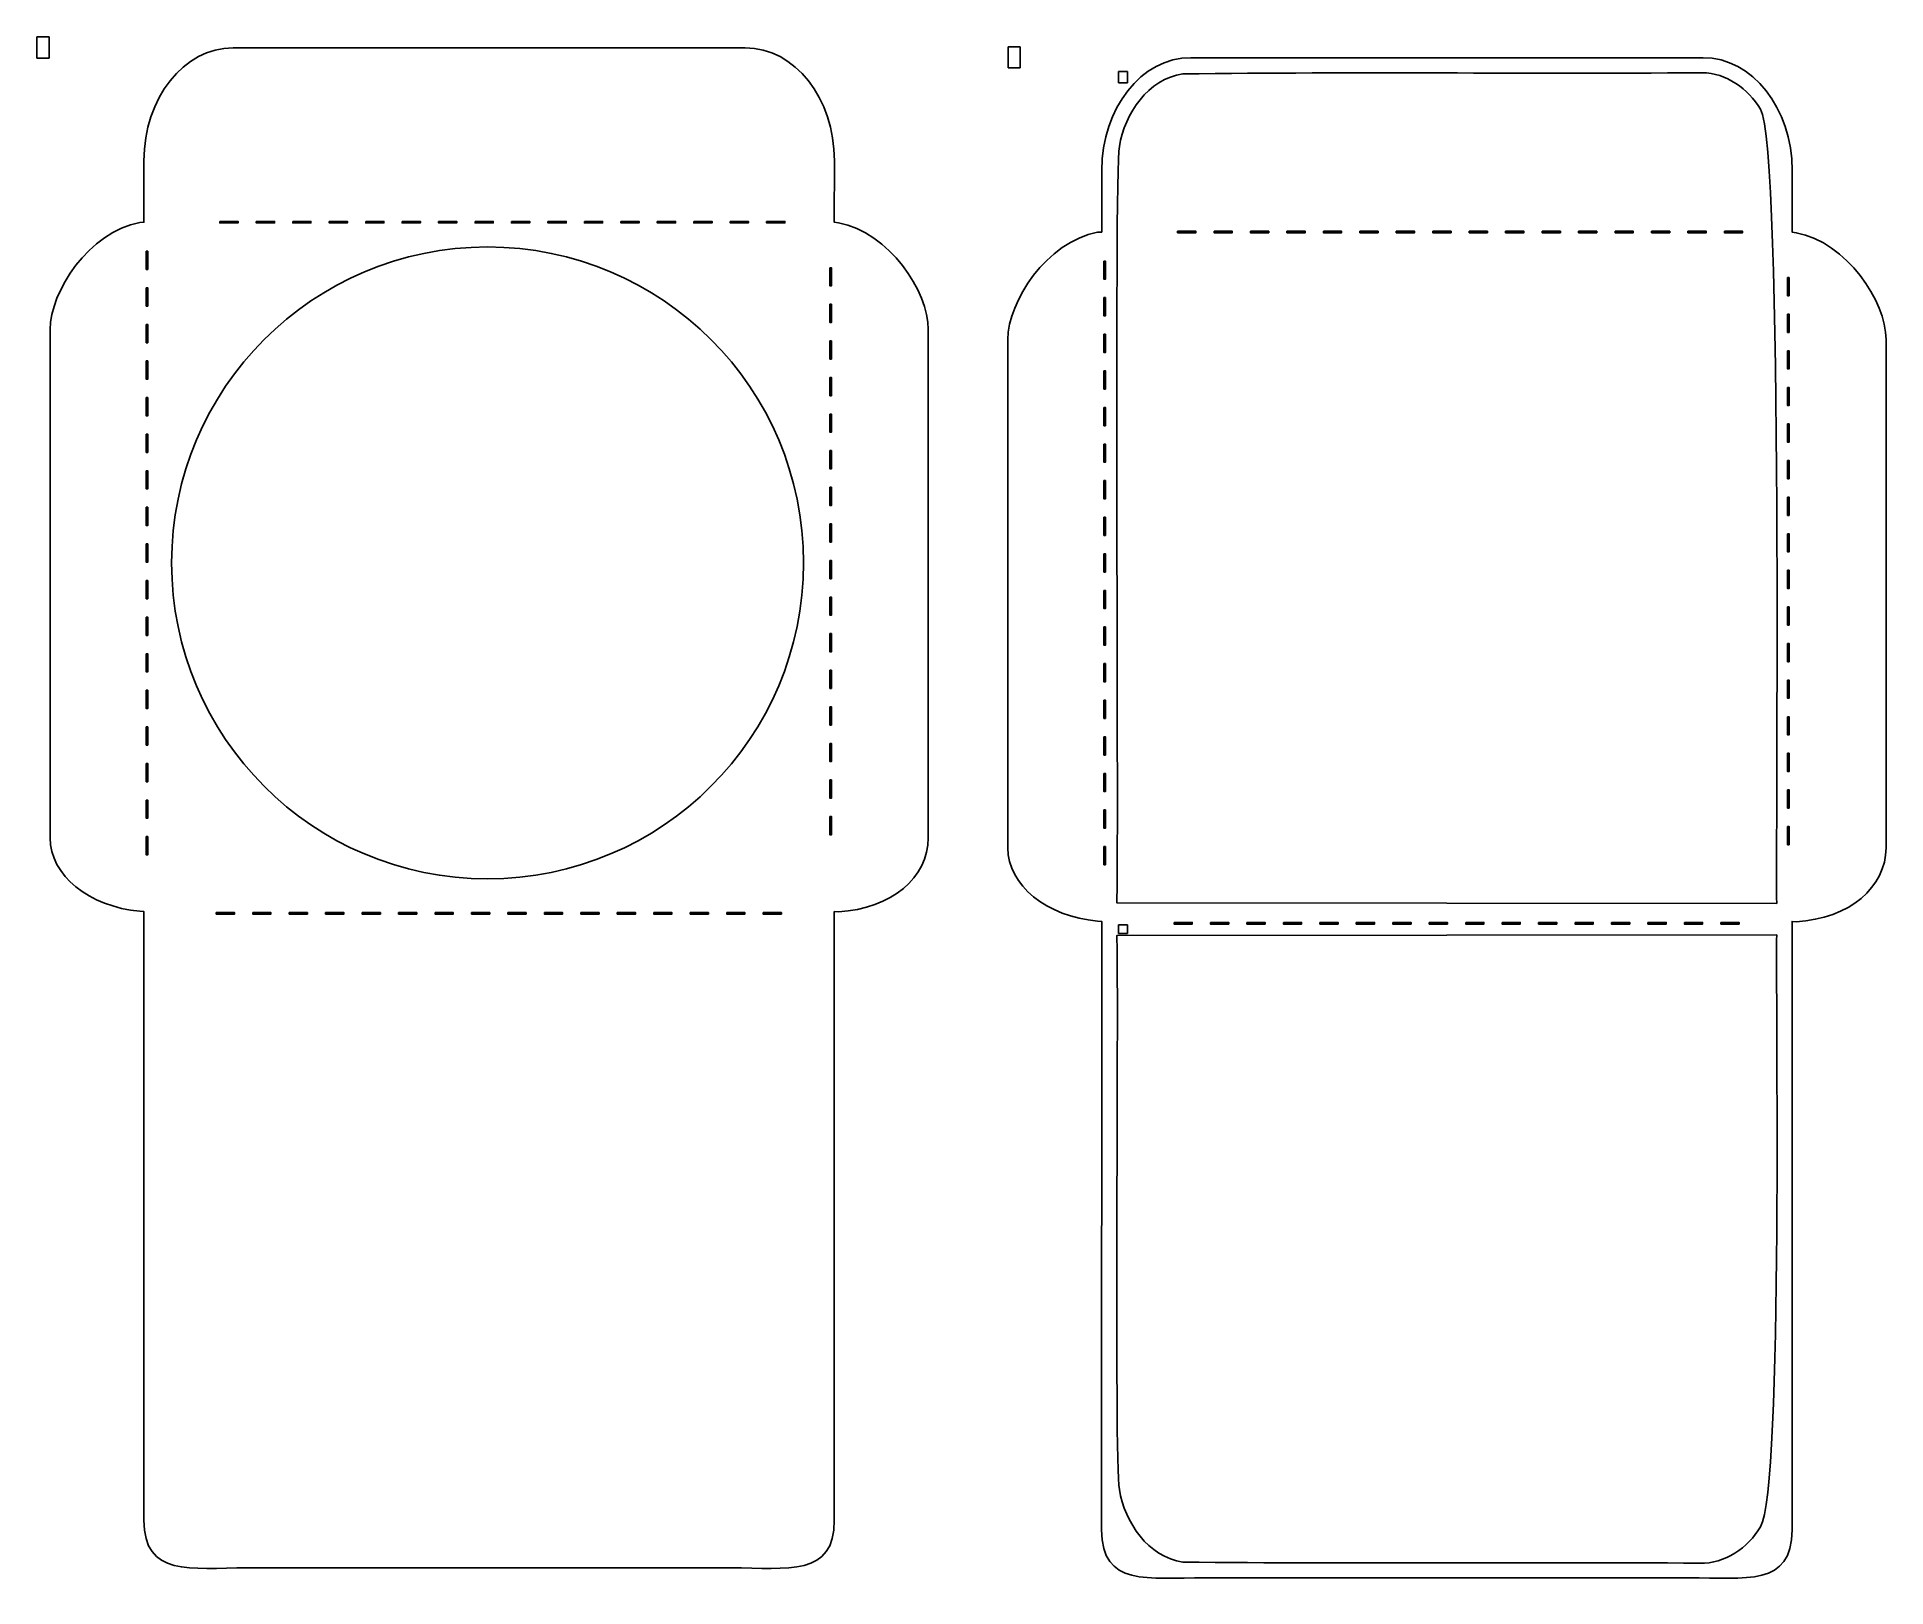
# Model space of a CAD drawing. Header units: centimetres. Extents: x -16.1 to 15.8, y -13.3 to 13.4.
import ezdxf

# ---------------------------------------------------------------- set-up
doc = ezdxf.new("R2010")
doc.units = ezdxf.units.CM
doc.header["$MEASUREMENT"] = 0
doc.header["$XCLIPFRAME"] = 0
doc.layers.add('Layer 1', color=7, linetype='Continuous')
picture_1 = doc.add_image_def('image1.jpg', size_in_pixel=(1092, 1890))
picture_2 = doc.add_image_def('image2.jpg', size_in_pixel=(1092, 1890))
picture_3 = doc.add_image_def('image3.jpg', size_in_pixel=(821, 1033))
picture_4 = doc.add_image_def('image4.jpg', size_in_pixel=(821, 781))

msp = doc.modelspace()

# ---------------------------------------------------------------- linework, layer by layer
at = {"layer": 'Layer 1', "color": 40}
for points, knots in [([(-12.67396, 13.19715), (-13.5255, 13.19715), (-14.21102, 12.3289), (-14.21102, 11.25081), (-14.21102, 11.25081), (-14.21102, 11.25081), (-14.21102, 10.19), (-14.21102, 10.19), (-14.21102, 10.19), (-14.21102, 10.19), (-14.28213, 10.18669), (-14.28213, 10.18669), (-14.28213, 10.18669), (-15.15838, 10.02399), (-15.82994, 8.99012), (-15.82994, 8.33957), (-15.82994, 8.33957), (-15.82994, 8.33957), (-15.82994, -0.42806), (-15.82994, -0.42806), (-15.82994, -0.42806), (-15.82994, -1.07863), (-15.15841, -1.61211), (-14.28213, -1.69475), (-14.28213, -1.69475), (-14.28213, -1.69475), (-14.21102, -1.69888), (-14.21102, -1.69888), (-14.21102, -1.69888), (-14.21102, -1.69888), (-14.21185, -12.19374), (-14.21185, -12.19374), (-14.21185, -12.19374), (-14.21185, -13.17752), (-13.41697, -13.01724), (-12.42922, -13.01726), (-12.42922, -13.01726), (-12.42922, -13.01726), (-4.08988, -13.01726), (-4.08988, -13.01726), (-4.08988, -13.01726), (-3.10213, -13.01726), (-2.30642, -13.17754), (-2.30642, -12.19374), (-2.30642, -12.19374), (-2.30642, -12.19374), (-2.30642, -1.69888), (-2.30642, -1.69888), (-2.30642, -1.69888), (-2.30642, -1.69888), (-2.23531, -1.70301), (-2.23531, -1.70301), (-2.23531, -1.70301), (-1.31635, -1.65518), (-0.68584, -1.10465), (-0.68584, -0.42805), (-0.68584, -0.42805), (-0.68584, -0.42805), (-0.68584, 8.33958), (-0.68584, 8.33958), (-0.68584, 8.33958), (-0.68584, 8.99052), (-1.35828, 10.01585), (-2.23531, 10.17761), (-2.23531, 10.17761), (-2.23531, 10.17761), (-2.30642, 10.19), (-2.30642, 10.19), (-2.30642, 10.19), (-2.30642, 10.19), (-2.30477, 11.25081), (-2.30477, 11.25081), (-2.30477, 11.25081), (-2.30477, 12.3289), (-2.99029, 13.19715), (-3.84183, 13.19715), (-3.84183, 13.19715), (-3.84183, 13.19715), (-12.67395, 13.19715), (-12.67395, 13.19715), (-12.67395, 13.19715), (-12.67395, 13.19715), (-12.67396, 13.19715), (-12.67396, 13.19715)], [0, 0, 0, 0, 0.04545455, 0.04545455, 0.04545455, 0.04545455, 0.09090909, 0.09090909, 0.09090909, 0.09090909, 0.13636364, 0.13636364, 0.13636364, 0.13636364, 0.18181818, 0.18181818, 0.18181818, 0.18181818, 0.22727273, 0.22727273, 0.22727273, 0.22727273, 0.27272727, 0.27272727, 0.27272727, 0.27272727, 0.31818182, 0.31818182, 0.31818182, 0.31818182, 0.36363636, 0.36363636, 0.36363636, 0.36363636, 0.40909091, 0.40909091, 0.40909091, 0.40909091, 0.45454545, 0.45454545, 0.45454545, 0.45454545, 0.5, 0.5, 0.5, 0.5, 0.54545455, 0.54545455, 0.54545455, 0.54545455, 0.59090909, 0.59090909, 0.59090909, 0.59090909, 0.63636364, 0.63636364, 0.63636364, 0.63636364, 0.68181818, 0.68181818, 0.68181818, 0.68181818, 0.72727273, 0.72727273, 0.72727273, 0.72727273, 0.77272727, 0.77272727, 0.77272727, 0.77272727, 0.81818182, 0.81818182, 0.81818182, 0.81818182, 0.86363636, 0.86363636, 0.86363636, 0.86363636, 0.90909091, 0.90909091, 0.90909091, 0.90909091, 1, 1, 1, 1]), ([(-12.90299, 10.20405), (-12.90299, 10.20405), (-12.58797, 10.20405), (-12.58797, 10.20405), (-12.58797, 10.20405), (-12.58797, 10.20405), (-12.58797, 10.17759), (-12.58797, 10.17759), (-12.58797, 10.17759), (-12.58797, 10.17759), (-12.90299, 10.17759), (-12.90299, 10.17759), (-12.90299, 10.17759), (-12.90299, 10.17759), (-12.90299, 10.20405), (-12.90299, 10.20405)], [0, 0, 0, 0, 0.2, 0.2, 0.2, 0.2, 0.4, 0.4, 0.4, 0.4, 0.6, 0.6, 0.6, 0.6, 1, 1, 1, 1]), ([(-12.27377, 10.20405), (-12.27377, 10.20405), (-11.95958, 10.20405), (-11.95958, 10.20405), (-11.95958, 10.20405), (-11.95958, 10.20405), (-11.95958, 10.17759), (-11.95958, 10.17759), (-11.95958, 10.17759), (-11.95958, 10.17759), (-12.27377, 10.17759), (-12.27377, 10.17759), (-12.27377, 10.17759), (-12.27377, 10.17759), (-12.27377, 10.20405), (-12.27377, 10.20405)], [0, 0, 0, 0, 0.2, 0.2, 0.2, 0.2, 0.4, 0.4, 0.4, 0.4, 0.6, 0.6, 0.6, 0.6, 1, 1, 1, 1]), ([(-11.64539, 10.20405), (-11.64539, 10.20405), (-11.3312, 10.20405), (-11.3312, 10.20405), (-11.3312, 10.20405), (-11.3312, 10.20405), (-11.3312, 10.17759), (-11.3312, 10.17759), (-11.3312, 10.17759), (-11.3312, 10.17759), (-11.64539, 10.17759), (-11.64539, 10.17759), (-11.64539, 10.17759), (-11.64539, 10.17759), (-11.64539, 10.20405), (-11.64539, 10.20405)], [0, 0, 0, 0, 0.2, 0.2, 0.2, 0.2, 0.4, 0.4, 0.4, 0.4, 0.6, 0.6, 0.6, 0.6, 1, 1, 1, 1]), ([(-11.017, 10.20405), (-11.017, 10.20405), (-10.70198, 10.20405), (-10.70198, 10.20405), (-10.70198, 10.20405), (-10.70198, 10.20405), (-10.70198, 10.17759), (-10.70198, 10.17759), (-10.70198, 10.17759), (-10.70198, 10.17759), (-11.017, 10.17759), (-11.017, 10.17759), (-11.017, 10.17759), (-11.017, 10.17759), (-11.017, 10.20405), (-11.017, 10.20405)], [0, 0, 0, 0, 0.2, 0.2, 0.2, 0.2, 0.4, 0.4, 0.4, 0.4, 0.6, 0.6, 0.6, 0.6, 1, 1, 1, 1]), ([(-10.38779, 10.20405), (-10.38779, 10.20405), (-10.0736, 10.20405), (-10.0736, 10.20405), (-10.0736, 10.20405), (-10.0736, 10.20405), (-10.0736, 10.17759), (-10.0736, 10.17759), (-10.0736, 10.17759), (-10.0736, 10.17759), (-10.38779, 10.17759), (-10.38779, 10.17759), (-10.38779, 10.17759), (-10.38779, 10.17759), (-10.38779, 10.20405), (-10.38779, 10.20405)], [0, 0, 0, 0, 0.2, 0.2, 0.2, 0.2, 0.4, 0.4, 0.4, 0.4, 0.6, 0.6, 0.6, 0.6, 1, 1, 1, 1]), ([(-9.7594, 10.20405), (-9.7594, 10.20405), (-9.44521, 10.20405), (-9.44521, 10.20405), (-9.44521, 10.20405), (-9.44521, 10.20405), (-9.44521, 10.17759), (-9.44521, 10.17759), (-9.44521, 10.17759), (-9.44521, 10.17759), (-9.7594, 10.17759), (-9.7594, 10.17759), (-9.7594, 10.17759), (-9.7594, 10.17759), (-9.7594, 10.20405), (-9.7594, 10.20405)], [0, 0, 0, 0, 0.2, 0.2, 0.2, 0.2, 0.4, 0.4, 0.4, 0.4, 0.6, 0.6, 0.6, 0.6, 1, 1, 1, 1]), ([(-9.13102, 10.20405), (-9.13102, 10.20405), (-8.816, 10.20405), (-8.816, 10.20405), (-8.816, 10.20405), (-8.816, 10.20405), (-8.816, 10.17759), (-8.816, 10.17759), (-8.816, 10.17759), (-8.816, 10.17759), (-9.13102, 10.17759), (-9.13102, 10.17759), (-9.13102, 10.17759), (-9.13102, 10.17759), (-9.13102, 10.20405), (-9.13102, 10.20405)], [0, 0, 0, 0, 0.2, 0.2, 0.2, 0.2, 0.4, 0.4, 0.4, 0.4, 0.6, 0.6, 0.6, 0.6, 1, 1, 1, 1]), ([(-8.50181, 10.20405), (-8.50181, 10.20405), (-8.18762, 10.20405), (-8.18762, 10.20405), (-8.18762, 10.20405), (-8.18762, 10.20405), (-8.18762, 10.17759), (-8.18762, 10.17759), (-8.18762, 10.17759), (-8.18762, 10.17759), (-8.50181, 10.17759), (-8.50181, 10.17759), (-8.50181, 10.17759), (-8.50181, 10.17759), (-8.50181, 10.20405), (-8.50181, 10.20405)], [0, 0, 0, 0, 0.2, 0.2, 0.2, 0.2, 0.4, 0.4, 0.4, 0.4, 0.6, 0.6, 0.6, 0.6, 1, 1, 1, 1]), ([(-7.87342, 10.20405), (-7.87342, 10.20405), (-7.55923, 10.20405), (-7.55923, 10.20405), (-7.55923, 10.20405), (-7.55923, 10.20405), (-7.55923, 10.17759), (-7.55923, 10.17759), (-7.55923, 10.17759), (-7.55923, 10.17759), (-7.87342, 10.17759), (-7.87342, 10.17759), (-7.87342, 10.17759), (-7.87342, 10.17759), (-7.87342, 10.20405), (-7.87342, 10.20405)], [0, 0, 0, 0, 0.2, 0.2, 0.2, 0.2, 0.4, 0.4, 0.4, 0.4, 0.6, 0.6, 0.6, 0.6, 1, 1, 1, 1]), ([(-7.24504, 10.20405), (-7.24504, 10.20405), (-6.93002, 10.20405), (-6.93002, 10.20405), (-6.93002, 10.20405), (-6.93002, 10.20405), (-6.93002, 10.17759), (-6.93002, 10.17759), (-6.93002, 10.17759), (-6.93002, 10.17759), (-7.24504, 10.17759), (-7.24504, 10.17759), (-7.24504, 10.17759), (-7.24504, 10.17759), (-7.24504, 10.20405), (-7.24504, 10.20405)], [0, 0, 0, 0, 0.2, 0.2, 0.2, 0.2, 0.4, 0.4, 0.4, 0.4, 0.6, 0.6, 0.6, 0.6, 1, 1, 1, 1]), ([(-6.61582, 10.20405), (-6.61582, 10.20405), (-6.30163, 10.20405), (-6.30163, 10.20405), (-6.30163, 10.20405), (-6.30163, 10.20405), (-6.30163, 10.17759), (-6.30163, 10.17759), (-6.30163, 10.17759), (-6.30163, 10.17759), (-6.61582, 10.17759), (-6.61582, 10.17759), (-6.61582, 10.17759), (-6.61582, 10.17759), (-6.61582, 10.20405), (-6.61582, 10.20405)], [0, 0, 0, 0, 0.2, 0.2, 0.2, 0.2, 0.4, 0.4, 0.4, 0.4, 0.6, 0.6, 0.6, 0.6, 1, 1, 1, 1]), ([(-5.98744, 10.20405), (-5.98744, 10.20405), (-5.67325, 10.20405), (-5.67325, 10.20405), (-5.67325, 10.20405), (-5.67325, 10.20405), (-5.67325, 10.17759), (-5.67325, 10.17759), (-5.67325, 10.17759), (-5.67325, 10.17759), (-5.98744, 10.17759), (-5.98744, 10.17759), (-5.98744, 10.17759), (-5.98744, 10.17759), (-5.98744, 10.20405), (-5.98744, 10.20405)], [0, 0, 0, 0, 0.2, 0.2, 0.2, 0.2, 0.4, 0.4, 0.4, 0.4, 0.6, 0.6, 0.6, 0.6, 1, 1, 1, 1]), ([(-5.35905, 10.20405), (-5.35905, 10.20405), (-5.04486, 10.20405), (-5.04486, 10.20405), (-5.04486, 10.20405), (-5.04486, 10.20405), (-5.04486, 10.17759), (-5.04486, 10.17759), (-5.04486, 10.17759), (-5.04486, 10.17759), (-5.35905, 10.17759), (-5.35905, 10.17759), (-5.35905, 10.17759), (-5.35905, 10.17759), (-5.35905, 10.20405), (-5.35905, 10.20405)], [0, 0, 0, 0, 0.2, 0.2, 0.2, 0.2, 0.4, 0.4, 0.4, 0.4, 0.6, 0.6, 0.6, 0.6, 1, 1, 1, 1]), ([(-4.72984, 10.20405), (-4.72984, 10.20405), (-4.41565, 10.20405), (-4.41565, 10.20405), (-4.41565, 10.20405), (-4.41565, 10.20405), (-4.41565, 10.17759), (-4.41565, 10.17759), (-4.41565, 10.17759), (-4.41565, 10.17759), (-4.72984, 10.17759), (-4.72984, 10.17759), (-4.72984, 10.17759), (-4.72984, 10.17759), (-4.72984, 10.20405), (-4.72984, 10.20405)], [0, 0, 0, 0, 0.2, 0.2, 0.2, 0.2, 0.4, 0.4, 0.4, 0.4, 0.6, 0.6, 0.6, 0.6, 1, 1, 1, 1]), ([(-4.10146, 10.20405), (-4.10146, 10.20405), (-3.78727, 10.20405), (-3.78727, 10.20405), (-3.78727, 10.20405), (-3.78727, 10.20405), (-3.78727, 10.17759), (-3.78727, 10.17759), (-3.78727, 10.17759), (-3.78727, 10.17759), (-4.10146, 10.17759), (-4.10146, 10.17759), (-4.10146, 10.17759), (-4.10146, 10.17759), (-4.10146, 10.20405), (-4.10146, 10.20405)], [0, 0, 0, 0, 0.2, 0.2, 0.2, 0.2, 0.4, 0.4, 0.4, 0.4, 0.6, 0.6, 0.6, 0.6, 1, 1, 1, 1]), ([(-3.47307, 10.20405), (-3.47307, 10.20405), (-3.15888, 10.20405), (-3.15888, 10.20405), (-3.15888, 10.20405), (-3.15888, 10.20405), (-3.15888, 10.17759), (-3.15888, 10.17759), (-3.15888, 10.17759), (-3.15888, 10.17759), (-3.47307, 10.17759), (-3.47307, 10.17759), (-3.47307, 10.17759), (-3.47307, 10.17759), (-3.47307, 10.20405), (-3.47307, 10.20405)], [0, 0, 0, 0, 0.2, 0.2, 0.2, 0.2, 0.4, 0.4, 0.4, 0.4, 0.6, 0.6, 0.6, 0.6, 1, 1, 1, 1]), ([(-14.17299, 9.68977), (-14.17299, 9.68977), (-14.14653, 9.68977), (-14.14653, 9.68977), (-14.14653, 9.68977), (-14.14653, 9.68977), (-14.14653, 9.37475), (-14.14653, 9.37475), (-14.14653, 9.37475), (-14.14653, 9.37475), (-14.17299, 9.37475), (-14.17299, 9.37475), (-14.17299, 9.37475), (-14.17299, 9.37475), (-14.17299, 9.68977), (-14.17299, 9.68977)], [0, 0, 0, 0, 0.2, 0.2, 0.2, 0.2, 0.4, 0.4, 0.4, 0.4, 0.6, 0.6, 0.6, 0.6, 1, 1, 1, 1]), ([(-8.28601, 9.76253), (-5.27691, 9.76253), (-2.83725, 7.32286), (-2.83725, 4.31377), (-2.83725, 4.31377), (-2.83725, 1.30467), (-5.27692, -1.13417), (-8.28601, -1.13417), (-8.28601, -1.13417), (-11.29511, -1.13417), (-13.73395, 1.30467), (-13.73395, 4.31377), (-13.73395, 4.31377), (-13.73395, 7.32287), (-11.29511, 9.76253), (-8.28601, 9.76253)], [0, 0, 0, 0, 0.2, 0.2, 0.2, 0.2, 0.4, 0.4, 0.4, 0.4, 0.6, 0.6, 0.6, 0.6, 1, 1, 1, 1]), ([(-2.38249, 9.40534), (-2.38249, 9.40534), (-2.35603, 9.40534), (-2.35603, 9.40534), (-2.35603, 9.40534), (-2.35603, 9.40534), (-2.35603, 9.09032), (-2.35603, 9.09032), (-2.35603, 9.09032), (-2.35603, 9.09032), (-2.38249, 9.09032), (-2.38249, 9.09032), (-2.38249, 9.09032), (-2.38249, 9.09032), (-2.38249, 9.40534), (-2.38249, 9.40534)], [0, 0, 0, 0, 0.2, 0.2, 0.2, 0.2, 0.4, 0.4, 0.4, 0.4, 0.6, 0.6, 0.6, 0.6, 1, 1, 1, 1]), ([(-14.17299, 9.05891), (-14.17299, 9.05891), (-14.14653, 9.05891), (-14.14653, 9.05891), (-14.14653, 9.05891), (-14.14653, 9.05891), (-14.14653, 8.74306), (-14.14653, 8.74306), (-14.14653, 8.74306), (-14.14653, 8.74306), (-14.17299, 8.74306), (-14.17299, 8.74306), (-14.17299, 8.74306), (-14.17299, 8.74306), (-14.17299, 9.05891), (-14.17299, 9.05891)], [0, 0, 0, 0, 0.2, 0.2, 0.2, 0.2, 0.4, 0.4, 0.4, 0.4, 0.6, 0.6, 0.6, 0.6, 1, 1, 1, 1]), ([(-2.38249, 8.77448), (-2.38249, 8.77448), (-2.35603, 8.77448), (-2.35603, 8.77448), (-2.35603, 8.77448), (-2.35603, 8.77448), (-2.35603, 8.45946), (-2.35603, 8.45946), (-2.35603, 8.45946), (-2.35603, 8.45946), (-2.38249, 8.45946), (-2.38249, 8.45946), (-2.38249, 8.45946), (-2.38249, 8.45946), (-2.38249, 8.77448), (-2.38249, 8.77448)], [0, 0, 0, 0, 0.2, 0.2, 0.2, 0.2, 0.4, 0.4, 0.4, 0.4, 0.6, 0.6, 0.6, 0.6, 1, 1, 1, 1]), ([(-14.17299, 8.42721), (-14.17299, 8.42721), (-14.14653, 8.42721), (-14.14653, 8.42721), (-14.14653, 8.42721), (-14.14653, 8.42721), (-14.14653, 8.11219), (-14.14653, 8.11219), (-14.14653, 8.11219), (-14.14653, 8.11219), (-14.17299, 8.11219), (-14.17299, 8.11219), (-14.17299, 8.11219), (-14.17299, 8.11219), (-14.17299, 8.42721), (-14.17299, 8.42721)], [0, 0, 0, 0, 0.2, 0.2, 0.2, 0.2, 0.4, 0.4, 0.4, 0.4, 0.6, 0.6, 0.6, 0.6, 1, 1, 1, 1]), ([(-2.38249, 8.14361), (-2.38249, 8.14361), (-2.35603, 8.14361), (-2.35603, 8.14361), (-2.35603, 8.14361), (-2.35603, 8.14361), (-2.35603, 7.82859), (-2.35603, 7.82859), (-2.35603, 7.82859), (-2.35603, 7.82859), (-2.38249, 7.82859), (-2.38249, 7.82859), (-2.38249, 7.82859), (-2.38249, 7.82859), (-2.38249, 8.14361), (-2.38249, 8.14361)], [0, 0, 0, 0, 0.2, 0.2, 0.2, 0.2, 0.4, 0.4, 0.4, 0.4, 0.6, 0.6, 0.6, 0.6, 1, 1, 1, 1]), ([(-14.17299, 7.79717), (-14.17299, 7.79717), (-14.14653, 7.79717), (-14.14653, 7.79717), (-14.14653, 7.79717), (-14.14653, 7.79717), (-14.14653, 7.48132), (-14.14653, 7.48132), (-14.14653, 7.48132), (-14.14653, 7.48132), (-14.17299, 7.48132), (-14.17299, 7.48132), (-14.17299, 7.48132), (-14.17299, 7.48132), (-14.17299, 7.79717), (-14.17299, 7.79717)], [0, 0, 0, 0, 0.2, 0.2, 0.2, 0.2, 0.4, 0.4, 0.4, 0.4, 0.6, 0.6, 0.6, 0.6, 1, 1, 1, 1]), ([(-2.38249, 7.51192), (-2.38249, 7.51192), (-2.35603, 7.51192), (-2.35603, 7.51192), (-2.35603, 7.51192), (-2.35603, 7.51192), (-2.35603, 7.1969), (-2.35603, 7.1969), (-2.35603, 7.1969), (-2.35603, 7.1969), (-2.38249, 7.1969), (-2.38249, 7.1969), (-2.38249, 7.1969), (-2.38249, 7.1969), (-2.38249, 7.51192), (-2.38249, 7.51192)], [0, 0, 0, 0, 0.2, 0.2, 0.2, 0.2, 0.4, 0.4, 0.4, 0.4, 0.6, 0.6, 0.6, 0.6, 1, 1, 1, 1]), ([(-14.17299, 7.16631), (-14.17299, 7.16631), (-14.14653, 7.16631), (-14.14653, 7.16631), (-14.14653, 7.16631), (-14.14653, 7.16631), (-14.14653, 6.84964), (-14.14653, 6.84964), (-14.14653, 6.84964), (-14.14653, 6.84964), (-14.17299, 6.84964), (-14.17299, 6.84964), (-14.17299, 6.84964), (-14.17299, 6.84964), (-14.17299, 7.16631), (-14.17299, 7.16631)], [0, 0, 0, 0, 0.2, 0.2, 0.2, 0.2, 0.4, 0.4, 0.4, 0.4, 0.6, 0.6, 0.6, 0.6, 1, 1, 1, 1]), ([(-2.38249, 6.88105), (-2.38249, 6.88105), (-2.35603, 6.88105), (-2.35603, 6.88105), (-2.35603, 6.88105), (-2.35603, 6.88105), (-2.35603, 6.56603), (-2.35603, 6.56603), (-2.35603, 6.56603), (-2.35603, 6.56603), (-2.38249, 6.56603), (-2.38249, 6.56603), (-2.38249, 6.56603), (-2.38249, 6.56603), (-2.38249, 6.88105), (-2.38249, 6.88105)], [0, 0, 0, 0, 0.2, 0.2, 0.2, 0.2, 0.4, 0.4, 0.4, 0.4, 0.6, 0.6, 0.6, 0.6, 1, 1, 1, 1]), ([(-14.17299, 6.53461), (-14.17299, 6.53461), (-14.14653, 6.53461), (-14.14653, 6.53461), (-14.14653, 6.53461), (-14.14653, 6.53461), (-14.14653, 6.21876), (-14.14653, 6.21876), (-14.14653, 6.21876), (-14.14653, 6.21876), (-14.17299, 6.21876), (-14.17299, 6.21876), (-14.17299, 6.21876), (-14.17299, 6.21876), (-14.17299, 6.53461), (-14.17299, 6.53461)], [0, 0, 0, 0, 0.2, 0.2, 0.2, 0.2, 0.4, 0.4, 0.4, 0.4, 0.6, 0.6, 0.6, 0.6, 1, 1, 1, 1]), ([(-2.38249, 6.25101), (-2.38249, 6.25101), (-2.35603, 6.25101), (-2.35603, 6.25101), (-2.35603, 6.25101), (-2.35603, 6.25101), (-2.35603, 5.93516), (-2.35603, 5.93516), (-2.35603, 5.93516), (-2.35603, 5.93516), (-2.38249, 5.93516), (-2.38249, 5.93516), (-2.38249, 5.93516), (-2.38249, 5.93516), (-2.38249, 6.25101), (-2.38249, 6.25101)], [0, 0, 0, 0, 0.2, 0.2, 0.2, 0.2, 0.4, 0.4, 0.4, 0.4, 0.6, 0.6, 0.6, 0.6, 1, 1, 1, 1]), ([(-14.17299, 5.90375), (-14.17299, 5.90375), (-14.14653, 5.90375), (-14.14653, 5.90375), (-14.14653, 5.90375), (-14.14653, 5.90375), (-14.14653, 5.58873), (-14.14653, 5.58873), (-14.14653, 5.58873), (-14.14653, 5.58873), (-14.17299, 5.58873), (-14.17299, 5.58873), (-14.17299, 5.58873), (-14.17299, 5.58873), (-14.17299, 5.90375), (-14.17299, 5.90375)], [0, 0, 0, 0, 0.2, 0.2, 0.2, 0.2, 0.4, 0.4, 0.4, 0.4, 0.6, 0.6, 0.6, 0.6, 1, 1, 1, 1]), ([(-2.38249, 5.61932), (-2.38249, 5.61932), (-2.35603, 5.61932), (-2.35603, 5.61932), (-2.35603, 5.61932), (-2.35603, 5.61932), (-2.35603, 5.30347), (-2.35603, 5.30347), (-2.35603, 5.30347), (-2.35603, 5.30347), (-2.38249, 5.30347), (-2.38249, 5.30347), (-2.38249, 5.30347), (-2.38249, 5.30347), (-2.38249, 5.61932), (-2.38249, 5.61932)], [0, 0, 0, 0, 0.2, 0.2, 0.2, 0.2, 0.4, 0.4, 0.4, 0.4, 0.6, 0.6, 0.6, 0.6, 1, 1, 1, 1]), ([(-14.17299, 5.27288), (-14.17299, 5.27288), (-14.14653, 5.27288), (-14.14653, 5.27288), (-14.14653, 5.27288), (-14.14653, 5.27288), (-14.14653, 4.95703), (-14.14653, 4.95703), (-14.14653, 4.95703), (-14.14653, 4.95703), (-14.17299, 4.95703), (-14.17299, 4.95703), (-14.17299, 4.95703), (-14.17299, 4.95703), (-14.17299, 5.27288), (-14.17299, 5.27288)], [0, 0, 0, 0, 0.2, 0.2, 0.2, 0.2, 0.4, 0.4, 0.4, 0.4, 0.6, 0.6, 0.6, 0.6, 1, 1, 1, 1]), ([(-2.38249, 4.98846), (-2.38249, 4.98846), (-2.35603, 4.98846), (-2.35603, 4.98846), (-2.35603, 4.98846), (-2.35603, 4.98846), (-2.35603, 4.67261), (-2.35603, 4.67261), (-2.35603, 4.67261), (-2.35603, 4.67261), (-2.38249, 4.67261), (-2.38249, 4.67261), (-2.38249, 4.67261), (-2.38249, 4.67261), (-2.38249, 4.98846), (-2.38249, 4.98846)], [0, 0, 0, 0, 0.2, 0.2, 0.2, 0.2, 0.4, 0.4, 0.4, 0.4, 0.6, 0.6, 0.6, 0.6, 1, 1, 1, 1]), ([(-14.17299, 4.64119), (-14.17299, 4.64119), (-14.14653, 4.64119), (-14.14653, 4.64119), (-14.14653, 4.64119), (-14.14653, 4.64119), (-14.14653, 4.32617), (-14.14653, 4.32617), (-14.14653, 4.32617), (-14.14653, 4.32617), (-14.17299, 4.32617), (-14.17299, 4.32617), (-14.17299, 4.32617), (-14.17299, 4.32617), (-14.17299, 4.64119), (-14.17299, 4.64119)], [0, 0, 0, 0, 0.2, 0.2, 0.2, 0.2, 0.4, 0.4, 0.4, 0.4, 0.6, 0.6, 0.6, 0.6, 1, 1, 1, 1]), ([(-2.38249, 4.35759), (-2.38249, 4.35759), (-2.35603, 4.35759), (-2.35603, 4.35759), (-2.35603, 4.35759), (-2.35603, 4.35759), (-2.35603, 4.04174), (-2.35603, 4.04174), (-2.35603, 4.04174), (-2.35603, 4.04174), (-2.38249, 4.04174), (-2.38249, 4.04174), (-2.38249, 4.04174), (-2.38249, 4.04174), (-2.38249, 4.35759), (-2.38249, 4.35759)], [0, 0, 0, 0, 0.2, 0.2, 0.2, 0.2, 0.4, 0.4, 0.4, 0.4, 0.6, 0.6, 0.6, 0.6, 1, 1, 1, 1]), ([(-14.17299, 4.01032), (-14.17299, 4.01032), (-14.14653, 4.01032), (-14.14653, 4.01032), (-14.14653, 4.01032), (-14.14653, 4.01032), (-14.14653, 3.6953), (-14.14653, 3.6953), (-14.14653, 3.6953), (-14.14653, 3.6953), (-14.17299, 3.6953), (-14.17299, 3.6953), (-14.17299, 3.6953), (-14.17299, 3.6953), (-14.17299, 4.01032), (-14.17299, 4.01032)], [0, 0, 0, 0, 0.2, 0.2, 0.2, 0.2, 0.4, 0.4, 0.4, 0.4, 0.6, 0.6, 0.6, 0.6, 1, 1, 1, 1]), ([(-2.38249, 3.7259), (-2.38249, 3.7259), (-2.35603, 3.7259), (-2.35603, 3.7259), (-2.35603, 3.7259), (-2.35603, 3.7259), (-2.35603, 3.41088), (-2.35603, 3.41088), (-2.35603, 3.41088), (-2.35603, 3.41088), (-2.38249, 3.41088), (-2.38249, 3.41088), (-2.38249, 3.41088), (-2.38249, 3.41088), (-2.38249, 3.7259), (-2.38249, 3.7259)], [0, 0, 0, 0, 0.2, 0.2, 0.2, 0.2, 0.4, 0.4, 0.4, 0.4, 0.6, 0.6, 0.6, 0.6, 1, 1, 1, 1]), ([(-14.17299, 3.37946), (-14.17299, 3.37946), (-14.14653, 3.37946), (-14.14653, 3.37946), (-14.14653, 3.37946), (-14.14653, 3.37946), (-14.14653, 3.06444), (-14.14653, 3.06444), (-14.14653, 3.06444), (-14.14653, 3.06444), (-14.17299, 3.06444), (-14.17299, 3.06444), (-14.17299, 3.06444), (-14.17299, 3.06444), (-14.17299, 3.37946), (-14.17299, 3.37946)], [0, 0, 0, 0, 0.2, 0.2, 0.2, 0.2, 0.4, 0.4, 0.4, 0.4, 0.6, 0.6, 0.6, 0.6, 1, 1, 1, 1]), ([(-2.38249, 3.09503), (-2.38249, 3.09503), (-2.35603, 3.09503), (-2.35603, 3.09503), (-2.35603, 3.09503), (-2.35603, 3.09503), (-2.35603, 2.78001), (-2.35603, 2.78001), (-2.35603, 2.78001), (-2.35603, 2.78001), (-2.38249, 2.78001), (-2.38249, 2.78001), (-2.38249, 2.78001), (-2.38249, 2.78001), (-2.38249, 3.09503), (-2.38249, 3.09503)], [0, 0, 0, 0, 0.2, 0.2, 0.2, 0.2, 0.4, 0.4, 0.4, 0.4, 0.6, 0.6, 0.6, 0.6, 1, 1, 1, 1]), ([(-14.17299, 2.74859), (-14.17299, 2.74859), (-14.14653, 2.74859), (-14.14653, 2.74859), (-14.14653, 2.74859), (-14.14653, 2.74859), (-14.14653, 2.43274), (-14.14653, 2.43274), (-14.14653, 2.43274), (-14.14653, 2.43274), (-14.17299, 2.43274), (-14.17299, 2.43274), (-14.17299, 2.43274), (-14.17299, 2.43274), (-14.17299, 2.74859), (-14.17299, 2.74859)], [0, 0, 0, 0, 0.2, 0.2, 0.2, 0.2, 0.4, 0.4, 0.4, 0.4, 0.6, 0.6, 0.6, 0.6, 1, 1, 1, 1]), ([(-2.38249, 2.46417), (-2.38249, 2.46417), (-2.35603, 2.46417), (-2.35603, 2.46417), (-2.35603, 2.46417), (-2.35603, 2.46417), (-2.35603, 2.14915), (-2.35603, 2.14915), (-2.35603, 2.14915), (-2.35603, 2.14915), (-2.38249, 2.14915), (-2.38249, 2.14915), (-2.38249, 2.14915), (-2.38249, 2.14915), (-2.38249, 2.46417), (-2.38249, 2.46417)], [0, 0, 0, 0, 0.2, 0.2, 0.2, 0.2, 0.4, 0.4, 0.4, 0.4, 0.6, 0.6, 0.6, 0.6, 1, 1, 1, 1]), ([(-14.17299, 2.11773), (-14.17299, 2.11773), (-14.14653, 2.11773), (-14.14653, 2.11773), (-14.14653, 2.11773), (-14.14653, 2.11773), (-14.14653, 1.80188), (-14.14653, 1.80188), (-14.14653, 1.80188), (-14.14653, 1.80188), (-14.17299, 1.80188), (-14.17299, 1.80188), (-14.17299, 1.80188), (-14.17299, 1.80188), (-14.17299, 2.11773), (-14.17299, 2.11773)], [0, 0, 0, 0, 0.2, 0.2, 0.2, 0.2, 0.4, 0.4, 0.4, 0.4, 0.6, 0.6, 0.6, 0.6, 1, 1, 1, 1]), ([(-2.38249, 1.83247), (-2.38249, 1.83247), (-2.35603, 1.83247), (-2.35603, 1.83247), (-2.35603, 1.83247), (-2.35603, 1.83247), (-2.35603, 1.51745), (-2.35603, 1.51745), (-2.35603, 1.51745), (-2.35603, 1.51745), (-2.38249, 1.51745), (-2.38249, 1.51745), (-2.38249, 1.51745), (-2.38249, 1.51745), (-2.38249, 1.83247), (-2.38249, 1.83247)], [0, 0, 0, 0, 0.2, 0.2, 0.2, 0.2, 0.4, 0.4, 0.4, 0.4, 0.6, 0.6, 0.6, 0.6, 1, 1, 1, 1]), ([(-14.17299, 1.48686), (-14.17299, 1.48686), (-14.14653, 1.48686), (-14.14653, 1.48686), (-14.14653, 1.48686), (-14.14653, 1.48686), (-14.14653, 1.17101), (-14.14653, 1.17101), (-14.14653, 1.17101), (-14.14653, 1.17101), (-14.17299, 1.17101), (-14.17299, 1.17101), (-14.17299, 1.17101), (-14.17299, 1.17101), (-14.17299, 1.48686), (-14.17299, 1.48686)], [0, 0, 0, 0, 0.2, 0.2, 0.2, 0.2, 0.4, 0.4, 0.4, 0.4, 0.6, 0.6, 0.6, 0.6, 1, 1, 1, 1]), ([(-2.38249, 1.20161), (-2.38249, 1.20161), (-2.35603, 1.20161), (-2.35603, 1.20161), (-2.35603, 1.20161), (-2.35603, 1.20161), (-2.35603, 0.88659), (-2.35603, 0.88659), (-2.35603, 0.88659), (-2.35603, 0.88659), (-2.38249, 0.88659), (-2.38249, 0.88659), (-2.38249, 0.88659), (-2.38249, 0.88659), (-2.38249, 1.20161), (-2.38249, 1.20161)], [0, 0, 0, 0, 0.2, 0.2, 0.2, 0.2, 0.4, 0.4, 0.4, 0.4, 0.6, 0.6, 0.6, 0.6, 1, 1, 1, 1]), ([(-14.17299, 0.85517), (-14.17299, 0.85517), (-14.14653, 0.85517), (-14.14653, 0.85517), (-14.14653, 0.85517), (-14.14653, 0.85517), (-14.14653, 0.53932), (-14.14653, 0.53932), (-14.14653, 0.53932), (-14.14653, 0.53932), (-14.17299, 0.53932), (-14.17299, 0.53932), (-14.17299, 0.53932), (-14.17299, 0.53932), (-14.17299, 0.85517), (-14.17299, 0.85517)], [0, 0, 0, 0, 0.2, 0.2, 0.2, 0.2, 0.4, 0.4, 0.4, 0.4, 0.6, 0.6, 0.6, 0.6, 1, 1, 1, 1]), ([(-2.38249, 0.57157), (-2.38249, 0.57157), (-2.35603, 0.57157), (-2.35603, 0.57157), (-2.35603, 0.57157), (-2.35603, 0.57157), (-2.35603, 0.25572), (-2.35603, 0.25572), (-2.35603, 0.25572), (-2.35603, 0.25572), (-2.38249, 0.25572), (-2.38249, 0.25572), (-2.38249, 0.25572), (-2.38249, 0.25572), (-2.38249, 0.57157), (-2.38249, 0.57157)], [0, 0, 0, 0, 0.2, 0.2, 0.2, 0.2, 0.4, 0.4, 0.4, 0.4, 0.6, 0.6, 0.6, 0.6, 1, 1, 1, 1]), ([(-14.17299, 0.2243), (-14.17299, 0.2243), (-14.14653, 0.2243), (-14.14653, 0.2243), (-14.14653, 0.2243), (-14.14653, 0.2243), (-14.14653, -0.09072), (-14.14653, -0.09072), (-14.14653, -0.09072), (-14.14653, -0.09072), (-14.17299, -0.09072), (-14.17299, -0.09072), (-14.17299, -0.09072), (-14.17299, -0.09072), (-14.17299, 0.2243), (-14.17299, 0.2243)], [0, 0, 0, 0, 0.2, 0.2, 0.2, 0.2, 0.4, 0.4, 0.4, 0.4, 0.6, 0.6, 0.6, 0.6, 1, 1, 1, 1]), ([(-2.38249, -0.0593), (-2.38249, -0.0593), (-2.35603, -0.0593), (-2.35603, -0.0593), (-2.35603, -0.0593), (-2.35603, -0.0593), (-2.35603, -0.37597), (-2.35603, -0.37597), (-2.35603, -0.37597), (-2.35603, -0.37597), (-2.38249, -0.37597), (-2.38249, -0.37597), (-2.38249, -0.37597), (-2.38249, -0.37597), (-2.38249, -0.0593), (-2.38249, -0.0593)], [0, 0, 0, 0, 0.2, 0.2, 0.2, 0.2, 0.4, 0.4, 0.4, 0.4, 0.6, 0.6, 0.6, 0.6, 1, 1, 1, 1]), ([(-14.17299, -0.40656), (-14.17299, -0.40656), (-14.14653, -0.40656), (-14.14653, -0.40656), (-14.14653, -0.40656), (-14.14653, -0.40656), (-14.14653, -0.72158), (-14.14653, -0.72158), (-14.14653, -0.72158), (-14.14653, -0.72158), (-14.17299, -0.72158), (-14.17299, -0.72158), (-14.17299, -0.72158), (-14.17299, -0.72158), (-14.17299, -0.40656), (-14.17299, -0.40656)], [0, 0, 0, 0, 0.2, 0.2, 0.2, 0.2, 0.4, 0.4, 0.4, 0.4, 0.6, 0.6, 0.6, 0.6, 1, 1, 1, 1]), ([(-12.96417, -1.71708), (-12.96417, -1.71708), (-12.64915, -1.71708), (-12.64915, -1.71708), (-12.64915, -1.71708), (-12.64915, -1.71708), (-12.64915, -1.74354), (-12.64915, -1.74354), (-12.64915, -1.74354), (-12.64915, -1.74354), (-12.96417, -1.74354), (-12.96417, -1.74354), (-12.96417, -1.74354), (-12.96417, -1.74354), (-12.96417, -1.71708), (-12.96417, -1.71708)], [0, 0, 0, 0, 0.2, 0.2, 0.2, 0.2, 0.4, 0.4, 0.4, 0.4, 0.6, 0.6, 0.6, 0.6, 1, 1, 1, 1]), ([(-12.33496, -1.71708), (-12.33496, -1.71708), (-12.02077, -1.71708), (-12.02077, -1.71708), (-12.02077, -1.71708), (-12.02077, -1.71708), (-12.02077, -1.74354), (-12.02077, -1.74354), (-12.02077, -1.74354), (-12.02077, -1.74354), (-12.33496, -1.74354), (-12.33496, -1.74354), (-12.33496, -1.74354), (-12.33496, -1.74354), (-12.33496, -1.71708), (-12.33496, -1.71708)], [0, 0, 0, 0, 0.2, 0.2, 0.2, 0.2, 0.4, 0.4, 0.4, 0.4, 0.6, 0.6, 0.6, 0.6, 1, 1, 1, 1]), ([(-11.70657, -1.71708), (-11.70657, -1.71708), (-11.39238, -1.71708), (-11.39238, -1.71708), (-11.39238, -1.71708), (-11.39238, -1.71708), (-11.39238, -1.74354), (-11.39238, -1.74354), (-11.39238, -1.74354), (-11.39238, -1.74354), (-11.70657, -1.74354), (-11.70657, -1.74354), (-11.70657, -1.74354), (-11.70657, -1.74354), (-11.70657, -1.71708), (-11.70657, -1.71708)], [0, 0, 0, 0, 0.2, 0.2, 0.2, 0.2, 0.4, 0.4, 0.4, 0.4, 0.6, 0.6, 0.6, 0.6, 1, 1, 1, 1]), ([(-11.07819, -1.71708), (-11.07819, -1.71708), (-10.76317, -1.71708), (-10.76317, -1.71708), (-10.76317, -1.71708), (-10.76317, -1.71708), (-10.76317, -1.74354), (-10.76317, -1.74354), (-10.76317, -1.74354), (-10.76317, -1.74354), (-11.07819, -1.74354), (-11.07819, -1.74354), (-11.07819, -1.74354), (-11.07819, -1.74354), (-11.07819, -1.71708), (-11.07819, -1.71708)], [0, 0, 0, 0, 0.2, 0.2, 0.2, 0.2, 0.4, 0.4, 0.4, 0.4, 0.6, 0.6, 0.6, 0.6, 1, 1, 1, 1]), ([(-10.44897, -1.71708), (-10.44897, -1.71708), (-10.13478, -1.71708), (-10.13478, -1.71708), (-10.13478, -1.71708), (-10.13478, -1.71708), (-10.13478, -1.74354), (-10.13478, -1.74354), (-10.13478, -1.74354), (-10.13478, -1.74354), (-10.44897, -1.74354), (-10.44897, -1.74354), (-10.44897, -1.74354), (-10.44897, -1.74354), (-10.44897, -1.71708), (-10.44897, -1.71708)], [0, 0, 0, 0, 0.2, 0.2, 0.2, 0.2, 0.4, 0.4, 0.4, 0.4, 0.6, 0.6, 0.6, 0.6, 1, 1, 1, 1]), ([(-9.82059, -1.71708), (-9.82059, -1.71708), (-9.5064, -1.71708), (-9.5064, -1.71708), (-9.5064, -1.71708), (-9.5064, -1.71708), (-9.5064, -1.74354), (-9.5064, -1.74354), (-9.5064, -1.74354), (-9.5064, -1.74354), (-9.82059, -1.74354), (-9.82059, -1.74354), (-9.82059, -1.74354), (-9.82059, -1.74354), (-9.82059, -1.71708), (-9.82059, -1.71708)], [0, 0, 0, 0, 0.2, 0.2, 0.2, 0.2, 0.4, 0.4, 0.4, 0.4, 0.6, 0.6, 0.6, 0.6, 1, 1, 1, 1]), ([(-9.1922, -1.71708), (-9.1922, -1.71708), (-8.87718, -1.71708), (-8.87718, -1.71708), (-8.87718, -1.71708), (-8.87718, -1.71708), (-8.87718, -1.74354), (-8.87718, -1.74354), (-8.87718, -1.74354), (-8.87718, -1.74354), (-9.1922, -1.74354), (-9.1922, -1.74354), (-9.1922, -1.74354), (-9.1922, -1.74354), (-9.1922, -1.71708), (-9.1922, -1.71708)], [0, 0, 0, 0, 0.2, 0.2, 0.2, 0.2, 0.4, 0.4, 0.4, 0.4, 0.6, 0.6, 0.6, 0.6, 1, 1, 1, 1]), ([(-8.56299, -1.71708), (-8.56299, -1.71708), (-8.2488, -1.71708), (-8.2488, -1.71708), (-8.2488, -1.71708), (-8.2488, -1.71708), (-8.2488, -1.74354), (-8.2488, -1.74354), (-8.2488, -1.74354), (-8.2488, -1.74354), (-8.56299, -1.74354), (-8.56299, -1.74354), (-8.56299, -1.74354), (-8.56299, -1.74354), (-8.56299, -1.71708), (-8.56299, -1.71708)], [0, 0, 0, 0, 0.2, 0.2, 0.2, 0.2, 0.4, 0.4, 0.4, 0.4, 0.6, 0.6, 0.6, 0.6, 1, 1, 1, 1]), ([(-7.93461, -1.71708), (-7.93461, -1.71708), (-7.62042, -1.71708), (-7.62042, -1.71708), (-7.62042, -1.71708), (-7.62042, -1.71708), (-7.62042, -1.74354), (-7.62042, -1.74354), (-7.62042, -1.74354), (-7.62042, -1.74354), (-7.93461, -1.74354), (-7.93461, -1.74354), (-7.93461, -1.74354), (-7.93461, -1.74354), (-7.93461, -1.71708), (-7.93461, -1.71708)], [0, 0, 0, 0, 0.2, 0.2, 0.2, 0.2, 0.4, 0.4, 0.4, 0.4, 0.6, 0.6, 0.6, 0.6, 1, 1, 1, 1]), ([(-7.30622, -1.71708), (-7.30622, -1.71708), (-6.99203, -1.71708), (-6.99203, -1.71708), (-6.99203, -1.71708), (-6.99203, -1.71708), (-6.99203, -1.74354), (-6.99203, -1.74354), (-6.99203, -1.74354), (-6.99203, -1.74354), (-7.30622, -1.74354), (-7.30622, -1.74354), (-7.30622, -1.74354), (-7.30622, -1.74354), (-7.30622, -1.71708), (-7.30622, -1.71708)], [0, 0, 0, 0, 0.2, 0.2, 0.2, 0.2, 0.4, 0.4, 0.4, 0.4, 0.6, 0.6, 0.6, 0.6, 1, 1, 1, 1]), ([(-6.67701, -1.71708), (-6.67701, -1.71708), (-6.36282, -1.71708), (-6.36282, -1.71708), (-6.36282, -1.71708), (-6.36282, -1.71708), (-6.36282, -1.74354), (-6.36282, -1.74354), (-6.36282, -1.74354), (-6.36282, -1.74354), (-6.67701, -1.74354), (-6.67701, -1.74354), (-6.67701, -1.74354), (-6.67701, -1.74354), (-6.67701, -1.71708), (-6.67701, -1.71708)], [0, 0, 0, 0, 0.2, 0.2, 0.2, 0.2, 0.4, 0.4, 0.4, 0.4, 0.6, 0.6, 0.6, 0.6, 1, 1, 1, 1]), ([(-6.04862, -1.71708), (-6.04862, -1.71708), (-5.73443, -1.71708), (-5.73443, -1.71708), (-5.73443, -1.71708), (-5.73443, -1.71708), (-5.73443, -1.74354), (-5.73443, -1.74354), (-5.73443, -1.74354), (-5.73443, -1.74354), (-6.04862, -1.74354), (-6.04862, -1.74354), (-6.04862, -1.74354), (-6.04862, -1.74354), (-6.04862, -1.71708), (-6.04862, -1.71708)], [0, 0, 0, 0, 0.2, 0.2, 0.2, 0.2, 0.4, 0.4, 0.4, 0.4, 0.6, 0.6, 0.6, 0.6, 1, 1, 1, 1]), ([(-5.42024, -1.71708), (-5.42024, -1.71708), (-5.10605, -1.71708), (-5.10605, -1.71708), (-5.10605, -1.71708), (-5.10605, -1.71708), (-5.10605, -1.74354), (-5.10605, -1.74354), (-5.10605, -1.74354), (-5.10605, -1.74354), (-5.42024, -1.74354), (-5.42024, -1.74354), (-5.42024, -1.74354), (-5.42024, -1.74354), (-5.42024, -1.71708), (-5.42024, -1.71708)], [0, 0, 0, 0, 0.2, 0.2, 0.2, 0.2, 0.4, 0.4, 0.4, 0.4, 0.6, 0.6, 0.6, 0.6, 1, 1, 1, 1]), ([(-4.79103, -1.71708), (-4.79103, -1.71708), (-4.47684, -1.71708), (-4.47684, -1.71708), (-4.47684, -1.71708), (-4.47684, -1.71708), (-4.47684, -1.74354), (-4.47684, -1.74354), (-4.47684, -1.74354), (-4.47684, -1.74354), (-4.79103, -1.74354), (-4.79103, -1.74354), (-4.79103, -1.74354), (-4.79103, -1.74354), (-4.79103, -1.71708), (-4.79103, -1.71708)], [0, 0, 0, 0, 0.2, 0.2, 0.2, 0.2, 0.4, 0.4, 0.4, 0.4, 0.6, 0.6, 0.6, 0.6, 1, 1, 1, 1]), ([(-4.16264, -1.71708), (-4.16264, -1.71708), (-3.84845, -1.71708), (-3.84845, -1.71708), (-3.84845, -1.71708), (-3.84845, -1.71708), (-3.84845, -1.74354), (-3.84845, -1.74354), (-3.84845, -1.74354), (-3.84845, -1.74354), (-4.16264, -1.74354), (-4.16264, -1.74354), (-4.16264, -1.74354), (-4.16264, -1.74354), (-4.16264, -1.71708), (-4.16264, -1.71708)], [0, 0, 0, 0, 0.2, 0.2, 0.2, 0.2, 0.4, 0.4, 0.4, 0.4, 0.6, 0.6, 0.6, 0.6, 1, 1, 1, 1]), ([(-3.53425, -1.71708), (-3.53425, -1.71708), (-3.22006, -1.71708), (-3.22006, -1.71708), (-3.22006, -1.71708), (-3.22006, -1.71708), (-3.22006, -1.74354), (-3.22006, -1.74354), (-3.22006, -1.74354), (-3.22006, -1.74354), (-3.53425, -1.74354), (-3.53425, -1.74354), (-3.53425, -1.74354), (-3.53425, -1.74354), (-3.53425, -1.71708), (-3.53425, -1.71708)], [0, 0, 0, 0, 0.2, 0.2, 0.2, 0.2, 0.4, 0.4, 0.4, 0.4, 0.6, 0.6, 0.6, 0.6, 1, 1, 1, 1])]:
    msp.add_open_spline(points, degree=3, knots=knots, dxfattribs=at)
at = {"layer": 'Layer 1', "color": 52}
for points, knots in [([(3.84166, 13.02689), (2.99012, 13.02689), (2.3046, 12.15863), (2.3046, 11.08055), (2.3046, 11.08055), (2.3046, 11.08055), (2.3046, 10.01974), (2.3046, 10.01974), (2.3046, 10.01974), (2.3046, 10.01974), (2.23349, 10.01643), (2.23349, 10.01643), (2.23349, 10.01643), (1.35724, 9.85373), (0.68568, 8.81986), (0.68568, 8.16931), (0.68568, 8.16931), (0.68568, 8.16931), (0.68568, -0.59832), (0.68568, -0.59832), (0.68568, -0.59832), (0.68568, -1.24889), (1.35721, -1.78237), (2.23349, -1.86501), (2.23349, -1.86501), (2.23349, -1.86501), (2.3046, -1.86914), (2.3046, -1.86914), (2.3046, -1.86914), (2.3046, -1.86914), (2.30377, -12.36401), (2.30377, -12.36401), (2.30377, -12.36401), (2.30377, -13.34779), (3.09865, -13.18751), (4.0864, -13.18753), (4.0864, -13.18753), (4.0864, -13.18753), (12.42574, -13.18753), (12.42574, -13.18753), (12.42574, -13.18753), (13.41349, -13.18753), (14.2092, -13.34781), (14.2092, -12.36401), (14.2092, -12.36401), (14.2092, -12.36401), (14.2092, -1.86914), (14.2092, -1.86914), (14.2092, -1.86914), (14.2092, -1.86914), (14.28031, -1.87327), (14.28031, -1.87327), (14.28031, -1.87327), (15.19927, -1.82544), (15.82978, -1.27491), (15.82978, -0.59831), (15.82978, -0.59831), (15.82978, -0.59831), (15.82978, 8.16932), (15.82978, 8.16932), (15.82978, 8.16932), (15.82978, 8.82026), (15.15734, 9.84559), (14.28031, 10.00735), (14.28031, 10.00735), (14.28031, 10.00735), (14.2092, 10.01975), (14.2092, 10.01975), (14.2092, 10.01975), (14.2092, 10.01975), (14.21084, 11.08056), (14.21084, 11.08056), (14.21084, 11.08056), (14.21084, 12.15864), (13.52532, 13.0269), (12.67378, 13.0269), (12.67378, 13.0269), (12.67378, 13.0269), (3.84165, 13.0269), (3.84165, 13.0269), (3.84165, 13.0269), (3.84165, 13.0269), (3.84166, 13.02689), (3.84166, 13.02689)], [0, 0, 0, 0, 0.04545455, 0.04545455, 0.04545455, 0.04545455, 0.09090909, 0.09090909, 0.09090909, 0.09090909, 0.13636364, 0.13636364, 0.13636364, 0.13636364, 0.18181818, 0.18181818, 0.18181818, 0.18181818, 0.22727273, 0.22727273, 0.22727273, 0.22727273, 0.27272727, 0.27272727, 0.27272727, 0.27272727, 0.31818182, 0.31818182, 0.31818182, 0.31818182, 0.36363636, 0.36363636, 0.36363636, 0.36363636, 0.40909091, 0.40909091, 0.40909091, 0.40909091, 0.45454545, 0.45454545, 0.45454545, 0.45454545, 0.5, 0.5, 0.5, 0.5, 0.54545455, 0.54545455, 0.54545455, 0.54545455, 0.59090909, 0.59090909, 0.59090909, 0.59090909, 0.63636364, 0.63636364, 0.63636364, 0.63636364, 0.68181818, 0.68181818, 0.68181818, 0.68181818, 0.72727273, 0.72727273, 0.72727273, 0.72727273, 0.77272727, 0.77272727, 0.77272727, 0.77272727, 0.81818182, 0.81818182, 0.81818182, 0.81818182, 0.86363636, 0.86363636, 0.86363636, 0.86363636, 0.90909091, 0.90909091, 0.90909091, 0.90909091, 1, 1, 1, 1]), ([(3.61263, 10.03379), (3.61263, 10.03379), (3.92765, 10.03379), (3.92765, 10.03379), (3.92765, 10.03379), (3.92765, 10.03379), (3.92765, 10.00733), (3.92765, 10.00733), (3.92765, 10.00733), (3.92765, 10.00733), (3.61263, 10.00733), (3.61263, 10.00733), (3.61263, 10.00733), (3.61263, 10.00733), (3.61263, 10.03379), (3.61263, 10.03379)], [0, 0, 0, 0, 0.2, 0.2, 0.2, 0.2, 0.4, 0.4, 0.4, 0.4, 0.6, 0.6, 0.6, 0.6, 1, 1, 1, 1]), ([(4.24185, 10.03379), (4.24185, 10.03379), (4.55604, 10.03379), (4.55604, 10.03379), (4.55604, 10.03379), (4.55604, 10.03379), (4.55604, 10.00733), (4.55604, 10.00733), (4.55604, 10.00733), (4.55604, 10.00733), (4.24185, 10.00733), (4.24185, 10.00733), (4.24185, 10.00733), (4.24185, 10.00733), (4.24185, 10.03379), (4.24185, 10.03379)], [0, 0, 0, 0, 0.2, 0.2, 0.2, 0.2, 0.4, 0.4, 0.4, 0.4, 0.6, 0.6, 0.6, 0.6, 1, 1, 1, 1]), ([(4.87023, 10.03379), (4.87023, 10.03379), (5.18442, 10.03379), (5.18442, 10.03379), (5.18442, 10.03379), (5.18442, 10.03379), (5.18442, 10.00733), (5.18442, 10.00733), (5.18442, 10.00733), (5.18442, 10.00733), (4.87023, 10.00733), (4.87023, 10.00733), (4.87023, 10.00733), (4.87023, 10.00733), (4.87023, 10.03379), (4.87023, 10.03379)], [0, 0, 0, 0, 0.2, 0.2, 0.2, 0.2, 0.4, 0.4, 0.4, 0.4, 0.6, 0.6, 0.6, 0.6, 1, 1, 1, 1]), ([(5.49862, 10.03379), (5.49862, 10.03379), (5.81364, 10.03379), (5.81364, 10.03379), (5.81364, 10.03379), (5.81364, 10.03379), (5.81364, 10.00733), (5.81364, 10.00733), (5.81364, 10.00733), (5.81364, 10.00733), (5.49862, 10.00733), (5.49862, 10.00733), (5.49862, 10.00733), (5.49862, 10.00733), (5.49862, 10.03379), (5.49862, 10.03379)], [0, 0, 0, 0, 0.2, 0.2, 0.2, 0.2, 0.4, 0.4, 0.4, 0.4, 0.6, 0.6, 0.6, 0.6, 1, 1, 1, 1]), ([(6.12783, 10.03379), (6.12783, 10.03379), (6.44202, 10.03379), (6.44202, 10.03379), (6.44202, 10.03379), (6.44202, 10.03379), (6.44202, 10.00733), (6.44202, 10.00733), (6.44202, 10.00733), (6.44202, 10.00733), (6.12783, 10.00733), (6.12783, 10.00733), (6.12783, 10.00733), (6.12783, 10.00733), (6.12783, 10.03379), (6.12783, 10.03379)], [0, 0, 0, 0, 0.2, 0.2, 0.2, 0.2, 0.4, 0.4, 0.4, 0.4, 0.6, 0.6, 0.6, 0.6, 1, 1, 1, 1]), ([(6.75622, 10.03379), (6.75622, 10.03379), (7.07041, 10.03379), (7.07041, 10.03379), (7.07041, 10.03379), (7.07041, 10.03379), (7.07041, 10.00733), (7.07041, 10.00733), (7.07041, 10.00733), (7.07041, 10.00733), (6.75622, 10.00733), (6.75622, 10.00733), (6.75622, 10.00733), (6.75622, 10.00733), (6.75622, 10.03379), (6.75622, 10.03379)], [0, 0, 0, 0, 0.2, 0.2, 0.2, 0.2, 0.4, 0.4, 0.4, 0.4, 0.6, 0.6, 0.6, 0.6, 1, 1, 1, 1]), ([(7.3846, 10.03379), (7.3846, 10.03379), (7.69962, 10.03379), (7.69962, 10.03379), (7.69962, 10.03379), (7.69962, 10.03379), (7.69962, 10.00733), (7.69962, 10.00733), (7.69962, 10.00733), (7.69962, 10.00733), (7.3846, 10.00733), (7.3846, 10.00733), (7.3846, 10.00733), (7.3846, 10.00733), (7.3846, 10.03379), (7.3846, 10.03379)], [0, 0, 0, 0, 0.2, 0.2, 0.2, 0.2, 0.4, 0.4, 0.4, 0.4, 0.6, 0.6, 0.6, 0.6, 1, 1, 1, 1]), ([(8.01381, 10.03379), (8.01381, 10.03379), (8.328, 10.03379), (8.328, 10.03379), (8.328, 10.03379), (8.328, 10.03379), (8.328, 10.00733), (8.328, 10.00733), (8.328, 10.00733), (8.328, 10.00733), (8.01381, 10.00733), (8.01381, 10.00733), (8.01381, 10.00733), (8.01381, 10.00733), (8.01381, 10.03379), (8.01381, 10.03379)], [0, 0, 0, 0, 0.2, 0.2, 0.2, 0.2, 0.4, 0.4, 0.4, 0.4, 0.6, 0.6, 0.6, 0.6, 1, 1, 1, 1]), ([(8.6422, 10.03379), (8.6422, 10.03379), (8.95639, 10.03379), (8.95639, 10.03379), (8.95639, 10.03379), (8.95639, 10.03379), (8.95639, 10.00733), (8.95639, 10.00733), (8.95639, 10.00733), (8.95639, 10.00733), (8.6422, 10.00733), (8.6422, 10.00733), (8.6422, 10.00733), (8.6422, 10.00733), (8.6422, 10.03379), (8.6422, 10.03379)], [0, 0, 0, 0, 0.2, 0.2, 0.2, 0.2, 0.4, 0.4, 0.4, 0.4, 0.6, 0.6, 0.6, 0.6, 1, 1, 1, 1]), ([(9.27059, 10.03379), (9.27059, 10.03379), (9.58561, 10.03379), (9.58561, 10.03379), (9.58561, 10.03379), (9.58561, 10.03379), (9.58561, 10.00733), (9.58561, 10.00733), (9.58561, 10.00733), (9.58561, 10.00733), (9.27059, 10.00733), (9.27059, 10.00733), (9.27059, 10.00733), (9.27059, 10.00733), (9.27059, 10.03379), (9.27059, 10.03379)], [0, 0, 0, 0, 0.2, 0.2, 0.2, 0.2, 0.4, 0.4, 0.4, 0.4, 0.6, 0.6, 0.6, 0.6, 1, 1, 1, 1]), ([(9.8998, 10.03379), (9.8998, 10.03379), (10.21399, 10.03379), (10.21399, 10.03379), (10.21399, 10.03379), (10.21399, 10.03379), (10.21399, 10.00733), (10.21399, 10.00733), (10.21399, 10.00733), (10.21399, 10.00733), (9.8998, 10.00733), (9.8998, 10.00733), (9.8998, 10.00733), (9.8998, 10.00733), (9.8998, 10.03379), (9.8998, 10.03379)], [0, 0, 0, 0, 0.2, 0.2, 0.2, 0.2, 0.4, 0.4, 0.4, 0.4, 0.6, 0.6, 0.6, 0.6, 1, 1, 1, 1]), ([(10.52818, 10.03379), (10.52818, 10.03379), (10.84237, 10.03379), (10.84237, 10.03379), (10.84237, 10.03379), (10.84237, 10.03379), (10.84237, 10.00733), (10.84237, 10.00733), (10.84237, 10.00733), (10.84237, 10.00733), (10.52818, 10.00733), (10.52818, 10.00733), (10.52818, 10.00733), (10.52818, 10.00733), (10.52818, 10.03379), (10.52818, 10.03379)], [0, 0, 0, 0, 0.2, 0.2, 0.2, 0.2, 0.4, 0.4, 0.4, 0.4, 0.6, 0.6, 0.6, 0.6, 1, 1, 1, 1]), ([(11.15657, 10.03379), (11.15657, 10.03379), (11.47076, 10.03379), (11.47076, 10.03379), (11.47076, 10.03379), (11.47076, 10.03379), (11.47076, 10.00733), (11.47076, 10.00733), (11.47076, 10.00733), (11.47076, 10.00733), (11.15657, 10.00733), (11.15657, 10.00733), (11.15657, 10.00733), (11.15657, 10.00733), (11.15657, 10.03379), (11.15657, 10.03379)], [0, 0, 0, 0, 0.2, 0.2, 0.2, 0.2, 0.4, 0.4, 0.4, 0.4, 0.6, 0.6, 0.6, 0.6, 1, 1, 1, 1]), ([(11.78578, 10.03379), (11.78578, 10.03379), (12.09997, 10.03379), (12.09997, 10.03379), (12.09997, 10.03379), (12.09997, 10.03379), (12.09997, 10.00733), (12.09997, 10.00733), (12.09997, 10.00733), (12.09997, 10.00733), (11.78578, 10.00733), (11.78578, 10.00733), (11.78578, 10.00733), (11.78578, 10.00733), (11.78578, 10.03379), (11.78578, 10.03379)], [0, 0, 0, 0, 0.2, 0.2, 0.2, 0.2, 0.4, 0.4, 0.4, 0.4, 0.6, 0.6, 0.6, 0.6, 1, 1, 1, 1]), ([(12.41417, 10.03379), (12.41417, 10.03379), (12.72836, 10.03379), (12.72836, 10.03379), (12.72836, 10.03379), (12.72836, 10.03379), (12.72836, 10.00733), (12.72836, 10.00733), (12.72836, 10.00733), (12.72836, 10.00733), (12.41417, 10.00733), (12.41417, 10.00733), (12.41417, 10.00733), (12.41417, 10.00733), (12.41417, 10.03379), (12.41417, 10.03379)], [0, 0, 0, 0, 0.2, 0.2, 0.2, 0.2, 0.4, 0.4, 0.4, 0.4, 0.6, 0.6, 0.6, 0.6, 1, 1, 1, 1]), ([(13.04255, 10.03379), (13.04255, 10.03379), (13.35674, 10.03379), (13.35674, 10.03379), (13.35674, 10.03379), (13.35674, 10.03379), (13.35674, 10.00733), (13.35674, 10.00733), (13.35674, 10.00733), (13.35674, 10.00733), (13.04255, 10.00733), (13.04255, 10.00733), (13.04255, 10.00733), (13.04255, 10.00733), (13.04255, 10.03379), (13.04255, 10.03379)], [0, 0, 0, 0, 0.2, 0.2, 0.2, 0.2, 0.4, 0.4, 0.4, 0.4, 0.6, 0.6, 0.6, 0.6, 1, 1, 1, 1]), ([(2.34263, 9.51951), (2.34263, 9.51951), (2.36909, 9.51951), (2.36909, 9.51951), (2.36909, 9.51951), (2.36909, 9.51951), (2.36909, 9.20449), (2.36909, 9.20449), (2.36909, 9.20449), (2.36909, 9.20449), (2.34263, 9.20449), (2.34263, 9.20449), (2.34263, 9.20449), (2.34263, 9.20449), (2.34263, 9.51951), (2.34263, 9.51951)], [0, 0, 0, 0, 0.2, 0.2, 0.2, 0.2, 0.4, 0.4, 0.4, 0.4, 0.6, 0.6, 0.6, 0.6, 1, 1, 1, 1]), ([(14.13313, 9.23508), (14.13313, 9.23508), (14.15959, 9.23508), (14.15959, 9.23508), (14.15959, 9.23508), (14.15959, 9.23508), (14.15959, 8.92006), (14.15959, 8.92006), (14.15959, 8.92006), (14.15959, 8.92006), (14.13313, 8.92006), (14.13313, 8.92006), (14.13313, 8.92006), (14.13313, 8.92006), (14.13313, 9.23508), (14.13313, 9.23508)], [0, 0, 0, 0, 0.2, 0.2, 0.2, 0.2, 0.4, 0.4, 0.4, 0.4, 0.6, 0.6, 0.6, 0.6, 1, 1, 1, 1]), ([(2.34263, 8.88864), (2.34263, 8.88864), (2.36909, 8.88864), (2.36909, 8.88864), (2.36909, 8.88864), (2.36909, 8.88864), (2.36909, 8.57279), (2.36909, 8.57279), (2.36909, 8.57279), (2.36909, 8.57279), (2.34263, 8.57279), (2.34263, 8.57279), (2.34263, 8.57279), (2.34263, 8.57279), (2.34263, 8.88864), (2.34263, 8.88864)], [0, 0, 0, 0, 0.2, 0.2, 0.2, 0.2, 0.4, 0.4, 0.4, 0.4, 0.6, 0.6, 0.6, 0.6, 1, 1, 1, 1]), ([(14.13313, 8.60421), (14.13313, 8.60421), (14.15959, 8.60421), (14.15959, 8.60421), (14.15959, 8.60421), (14.15959, 8.60421), (14.15959, 8.28919), (14.15959, 8.28919), (14.15959, 8.28919), (14.15959, 8.28919), (14.13313, 8.28919), (14.13313, 8.28919), (14.13313, 8.28919), (14.13313, 8.28919), (14.13313, 8.60421), (14.13313, 8.60421)], [0, 0, 0, 0, 0.2, 0.2, 0.2, 0.2, 0.4, 0.4, 0.4, 0.4, 0.6, 0.6, 0.6, 0.6, 1, 1, 1, 1]), ([(2.34263, 8.25695), (2.34263, 8.25695), (2.36909, 8.25695), (2.36909, 8.25695), (2.36909, 8.25695), (2.36909, 8.25695), (2.36909, 7.94193), (2.36909, 7.94193), (2.36909, 7.94193), (2.36909, 7.94193), (2.34263, 7.94193), (2.34263, 7.94193), (2.34263, 7.94193), (2.34263, 7.94193), (2.34263, 8.25695), (2.34263, 8.25695)], [0, 0, 0, 0, 0.2, 0.2, 0.2, 0.2, 0.4, 0.4, 0.4, 0.4, 0.6, 0.6, 0.6, 0.6, 1, 1, 1, 1]), ([(14.13313, 7.97335), (14.13313, 7.97335), (14.15959, 7.97335), (14.15959, 7.97335), (14.15959, 7.97335), (14.15959, 7.97335), (14.15959, 7.65833), (14.15959, 7.65833), (14.15959, 7.65833), (14.15959, 7.65833), (14.13313, 7.65833), (14.13313, 7.65833), (14.13313, 7.65833), (14.13313, 7.65833), (14.13313, 7.97335), (14.13313, 7.97335)], [0, 0, 0, 0, 0.2, 0.2, 0.2, 0.2, 0.4, 0.4, 0.4, 0.4, 0.6, 0.6, 0.6, 0.6, 1, 1, 1, 1]), ([(2.34263, 7.62691), (2.34263, 7.62691), (2.36909, 7.62691), (2.36909, 7.62691), (2.36909, 7.62691), (2.36909, 7.62691), (2.36909, 7.31106), (2.36909, 7.31106), (2.36909, 7.31106), (2.36909, 7.31106), (2.34263, 7.31106), (2.34263, 7.31106), (2.34263, 7.31106), (2.34263, 7.31106), (2.34263, 7.62691), (2.34263, 7.62691)], [0, 0, 0, 0, 0.2, 0.2, 0.2, 0.2, 0.4, 0.4, 0.4, 0.4, 0.6, 0.6, 0.6, 0.6, 1, 1, 1, 1]), ([(14.13313, 7.34166), (14.13313, 7.34166), (14.15959, 7.34166), (14.15959, 7.34166), (14.15959, 7.34166), (14.15959, 7.34166), (14.15959, 7.02664), (14.15959, 7.02664), (14.15959, 7.02664), (14.15959, 7.02664), (14.13313, 7.02664), (14.13313, 7.02664), (14.13313, 7.02664), (14.13313, 7.02664), (14.13313, 7.34166), (14.13313, 7.34166)], [0, 0, 0, 0, 0.2, 0.2, 0.2, 0.2, 0.4, 0.4, 0.4, 0.4, 0.6, 0.6, 0.6, 0.6, 1, 1, 1, 1]), ([(2.34263, 6.99604), (2.34263, 6.99604), (2.36909, 6.99604), (2.36909, 6.99604), (2.36909, 6.99604), (2.36909, 6.99604), (2.36909, 6.67937), (2.36909, 6.67937), (2.36909, 6.67937), (2.36909, 6.67937), (2.34263, 6.67937), (2.34263, 6.67937), (2.34263, 6.67937), (2.34263, 6.67937), (2.34263, 6.99604), (2.34263, 6.99604)], [0, 0, 0, 0, 0.2, 0.2, 0.2, 0.2, 0.4, 0.4, 0.4, 0.4, 0.6, 0.6, 0.6, 0.6, 1, 1, 1, 1]), ([(14.13313, 6.71079), (14.13313, 6.71079), (14.15959, 6.71079), (14.15959, 6.71079), (14.15959, 6.71079), (14.15959, 6.71079), (14.15959, 6.39577), (14.15959, 6.39577), (14.15959, 6.39577), (14.15959, 6.39577), (14.13313, 6.39577), (14.13313, 6.39577), (14.13313, 6.39577), (14.13313, 6.39577), (14.13313, 6.71079), (14.13313, 6.71079)], [0, 0, 0, 0, 0.2, 0.2, 0.2, 0.2, 0.4, 0.4, 0.4, 0.4, 0.6, 0.6, 0.6, 0.6, 1, 1, 1, 1]), ([(2.34263, 6.36435), (2.34263, 6.36435), (2.36909, 6.36435), (2.36909, 6.36435), (2.36909, 6.36435), (2.36909, 6.36435), (2.36909, 6.0485), (2.36909, 6.0485), (2.36909, 6.0485), (2.36909, 6.0485), (2.34263, 6.0485), (2.34263, 6.0485), (2.34263, 6.0485), (2.34263, 6.0485), (2.34263, 6.36435), (2.34263, 6.36435)], [0, 0, 0, 0, 0.2, 0.2, 0.2, 0.2, 0.4, 0.4, 0.4, 0.4, 0.6, 0.6, 0.6, 0.6, 1, 1, 1, 1]), ([(14.13313, 6.08075), (14.13313, 6.08075), (14.15959, 6.08075), (14.15959, 6.08075), (14.15959, 6.08075), (14.15959, 6.08075), (14.15959, 5.7649), (14.15959, 5.7649), (14.15959, 5.7649), (14.15959, 5.7649), (14.13313, 5.7649), (14.13313, 5.7649), (14.13313, 5.7649), (14.13313, 5.7649), (14.13313, 6.08075), (14.13313, 6.08075)], [0, 0, 0, 0, 0.2, 0.2, 0.2, 0.2, 0.4, 0.4, 0.4, 0.4, 0.6, 0.6, 0.6, 0.6, 1, 1, 1, 1]), ([(2.34263, 5.73348), (2.34263, 5.73348), (2.36909, 5.73348), (2.36909, 5.73348), (2.36909, 5.73348), (2.36909, 5.73348), (2.36909, 5.41846), (2.36909, 5.41846), (2.36909, 5.41846), (2.36909, 5.41846), (2.34263, 5.41846), (2.34263, 5.41846), (2.34263, 5.41846), (2.34263, 5.41846), (2.34263, 5.73348), (2.34263, 5.73348)], [0, 0, 0, 0, 0.2, 0.2, 0.2, 0.2, 0.4, 0.4, 0.4, 0.4, 0.6, 0.6, 0.6, 0.6, 1, 1, 1, 1]), ([(14.13313, 5.44906), (14.13313, 5.44906), (14.15959, 5.44906), (14.15959, 5.44906), (14.15959, 5.44906), (14.15959, 5.44906), (14.15959, 5.13321), (14.15959, 5.13321), (14.15959, 5.13321), (14.15959, 5.13321), (14.13313, 5.13321), (14.13313, 5.13321), (14.13313, 5.13321), (14.13313, 5.13321), (14.13313, 5.44906), (14.13313, 5.44906)], [0, 0, 0, 0, 0.2, 0.2, 0.2, 0.2, 0.4, 0.4, 0.4, 0.4, 0.6, 0.6, 0.6, 0.6, 1, 1, 1, 1]), ([(2.34263, 5.10262), (2.34263, 5.10262), (2.36909, 5.10262), (2.36909, 5.10262), (2.36909, 5.10262), (2.36909, 5.10262), (2.36909, 4.78677), (2.36909, 4.78677), (2.36909, 4.78677), (2.36909, 4.78677), (2.34263, 4.78677), (2.34263, 4.78677), (2.34263, 4.78677), (2.34263, 4.78677), (2.34263, 5.10262), (2.34263, 5.10262)], [0, 0, 0, 0, 0.2, 0.2, 0.2, 0.2, 0.4, 0.4, 0.4, 0.4, 0.6, 0.6, 0.6, 0.6, 1, 1, 1, 1]), ([(14.13313, 4.81819), (14.13313, 4.81819), (14.15959, 4.81819), (14.15959, 4.81819), (14.15959, 4.81819), (14.15959, 4.81819), (14.15959, 4.50234), (14.15959, 4.50234), (14.15959, 4.50234), (14.15959, 4.50234), (14.13313, 4.50234), (14.13313, 4.50234), (14.13313, 4.50234), (14.13313, 4.50234), (14.13313, 4.81819), (14.13313, 4.81819)], [0, 0, 0, 0, 0.2, 0.2, 0.2, 0.2, 0.4, 0.4, 0.4, 0.4, 0.6, 0.6, 0.6, 0.6, 1, 1, 1, 1]), ([(2.34263, 4.47093), (2.34263, 4.47093), (2.36909, 4.47093), (2.36909, 4.47093), (2.36909, 4.47093), (2.36909, 4.47093), (2.36909, 4.15591), (2.36909, 4.15591), (2.36909, 4.15591), (2.36909, 4.15591), (2.34263, 4.15591), (2.34263, 4.15591), (2.34263, 4.15591), (2.34263, 4.15591), (2.34263, 4.47093), (2.34263, 4.47093)], [0, 0, 0, 0, 0.2, 0.2, 0.2, 0.2, 0.4, 0.4, 0.4, 0.4, 0.6, 0.6, 0.6, 0.6, 1, 1, 1, 1]), ([(14.13313, 4.18733), (14.13313, 4.18733), (14.15959, 4.18733), (14.15959, 4.18733), (14.15959, 4.18733), (14.15959, 4.18733), (14.15959, 3.87148), (14.15959, 3.87148), (14.15959, 3.87148), (14.15959, 3.87148), (14.13313, 3.87148), (14.13313, 3.87148), (14.13313, 3.87148), (14.13313, 3.87148), (14.13313, 4.18733), (14.13313, 4.18733)], [0, 0, 0, 0, 0.2, 0.2, 0.2, 0.2, 0.4, 0.4, 0.4, 0.4, 0.6, 0.6, 0.6, 0.6, 1, 1, 1, 1]), ([(2.34263, 3.84006), (2.34263, 3.84006), (2.36909, 3.84006), (2.36909, 3.84006), (2.36909, 3.84006), (2.36909, 3.84006), (2.36909, 3.52504), (2.36909, 3.52504), (2.36909, 3.52504), (2.36909, 3.52504), (2.34263, 3.52504), (2.34263, 3.52504), (2.34263, 3.52504), (2.34263, 3.52504), (2.34263, 3.84006), (2.34263, 3.84006)], [0, 0, 0, 0, 0.2, 0.2, 0.2, 0.2, 0.4, 0.4, 0.4, 0.4, 0.6, 0.6, 0.6, 0.6, 1, 1, 1, 1]), ([(14.13313, 3.55563), (14.13313, 3.55563), (14.15959, 3.55563), (14.15959, 3.55563), (14.15959, 3.55563), (14.15959, 3.55563), (14.15959, 3.24061), (14.15959, 3.24061), (14.15959, 3.24061), (14.15959, 3.24061), (14.13313, 3.24061), (14.13313, 3.24061), (14.13313, 3.24061), (14.13313, 3.24061), (14.13313, 3.55563), (14.13313, 3.55563)], [0, 0, 0, 0, 0.2, 0.2, 0.2, 0.2, 0.4, 0.4, 0.4, 0.4, 0.6, 0.6, 0.6, 0.6, 1, 1, 1, 1]), ([(2.34263, 3.20919), (2.34263, 3.20919), (2.36909, 3.20919), (2.36909, 3.20919), (2.36909, 3.20919), (2.36909, 3.20919), (2.36909, 2.89417), (2.36909, 2.89417), (2.36909, 2.89417), (2.36909, 2.89417), (2.34263, 2.89417), (2.34263, 2.89417), (2.34263, 2.89417), (2.34263, 2.89417), (2.34263, 3.20919), (2.34263, 3.20919)], [0, 0, 0, 0, 0.2, 0.2, 0.2, 0.2, 0.4, 0.4, 0.4, 0.4, 0.6, 0.6, 0.6, 0.6, 1, 1, 1, 1]), ([(14.13313, 2.92477), (14.13313, 2.92477), (14.15959, 2.92477), (14.15959, 2.92477), (14.15959, 2.92477), (14.15959, 2.92477), (14.15959, 2.60975), (14.15959, 2.60975), (14.15959, 2.60975), (14.15959, 2.60975), (14.13313, 2.60975), (14.13313, 2.60975), (14.13313, 2.60975), (14.13313, 2.60975), (14.13313, 2.92477), (14.13313, 2.92477)], [0, 0, 0, 0, 0.2, 0.2, 0.2, 0.2, 0.4, 0.4, 0.4, 0.4, 0.6, 0.6, 0.6, 0.6, 1, 1, 1, 1]), ([(2.34263, 2.57833), (2.34263, 2.57833), (2.36909, 2.57833), (2.36909, 2.57833), (2.36909, 2.57833), (2.36909, 2.57833), (2.36909, 2.26248), (2.36909, 2.26248), (2.36909, 2.26248), (2.36909, 2.26248), (2.34263, 2.26248), (2.34263, 2.26248), (2.34263, 2.26248), (2.34263, 2.26248), (2.34263, 2.57833), (2.34263, 2.57833)], [0, 0, 0, 0, 0.2, 0.2, 0.2, 0.2, 0.4, 0.4, 0.4, 0.4, 0.6, 0.6, 0.6, 0.6, 1, 1, 1, 1]), ([(14.13313, 2.2939), (14.13313, 2.2939), (14.15959, 2.2939), (14.15959, 2.2939), (14.15959, 2.2939), (14.15959, 2.2939), (14.15959, 1.97888), (14.15959, 1.97888), (14.15959, 1.97888), (14.15959, 1.97888), (14.13313, 1.97888), (14.13313, 1.97888), (14.13313, 1.97888), (14.13313, 1.97888), (14.13313, 2.2939), (14.13313, 2.2939)], [0, 0, 0, 0, 0.2, 0.2, 0.2, 0.2, 0.4, 0.4, 0.4, 0.4, 0.6, 0.6, 0.6, 0.6, 1, 1, 1, 1]), ([(2.34263, 1.94746), (2.34263, 1.94746), (2.36909, 1.94746), (2.36909, 1.94746), (2.36909, 1.94746), (2.36909, 1.94746), (2.36909, 1.63161), (2.36909, 1.63161), (2.36909, 1.63161), (2.36909, 1.63161), (2.34263, 1.63161), (2.34263, 1.63161), (2.34263, 1.63161), (2.34263, 1.63161), (2.34263, 1.94746), (2.34263, 1.94746)], [0, 0, 0, 0, 0.2, 0.2, 0.2, 0.2, 0.4, 0.4, 0.4, 0.4, 0.6, 0.6, 0.6, 0.6, 1, 1, 1, 1]), ([(14.13313, 1.66221), (14.13313, 1.66221), (14.15959, 1.66221), (14.15959, 1.66221), (14.15959, 1.66221), (14.15959, 1.66221), (14.15959, 1.34719), (14.15959, 1.34719), (14.15959, 1.34719), (14.15959, 1.34719), (14.13313, 1.34719), (14.13313, 1.34719), (14.13313, 1.34719), (14.13313, 1.34719), (14.13313, 1.66221), (14.13313, 1.66221)], [0, 0, 0, 0, 0.2, 0.2, 0.2, 0.2, 0.4, 0.4, 0.4, 0.4, 0.6, 0.6, 0.6, 0.6, 1, 1, 1, 1]), ([(2.34263, 1.3166), (2.34263, 1.3166), (2.36909, 1.3166), (2.36909, 1.3166), (2.36909, 1.3166), (2.36909, 1.3166), (2.36909, 1.00075), (2.36909, 1.00075), (2.36909, 1.00075), (2.36909, 1.00075), (2.34263, 1.00075), (2.34263, 1.00075), (2.34263, 1.00075), (2.34263, 1.00075), (2.34263, 1.3166), (2.34263, 1.3166)], [0, 0, 0, 0, 0.2, 0.2, 0.2, 0.2, 0.4, 0.4, 0.4, 0.4, 0.6, 0.6, 0.6, 0.6, 1, 1, 1, 1]), ([(14.13313, 1.03134), (14.13313, 1.03134), (14.15959, 1.03134), (14.15959, 1.03134), (14.15959, 1.03134), (14.15959, 1.03134), (14.15959, 0.71632), (14.15959, 0.71632), (14.15959, 0.71632), (14.15959, 0.71632), (14.13313, 0.71632), (14.13313, 0.71632), (14.13313, 0.71632), (14.13313, 0.71632), (14.13313, 1.03134), (14.13313, 1.03134)], [0, 0, 0, 0, 0.2, 0.2, 0.2, 0.2, 0.4, 0.4, 0.4, 0.4, 0.6, 0.6, 0.6, 0.6, 1, 1, 1, 1]), ([(2.34263, 0.6849), (2.34263, 0.6849), (2.36909, 0.6849), (2.36909, 0.6849), (2.36909, 0.6849), (2.36909, 0.6849), (2.36909, 0.36905), (2.36909, 0.36905), (2.36909, 0.36905), (2.36909, 0.36905), (2.34263, 0.36905), (2.34263, 0.36905), (2.34263, 0.36905), (2.34263, 0.36905), (2.34263, 0.6849), (2.34263, 0.6849)], [0, 0, 0, 0, 0.2, 0.2, 0.2, 0.2, 0.4, 0.4, 0.4, 0.4, 0.6, 0.6, 0.6, 0.6, 1, 1, 1, 1]), ([(14.13313, 0.4013), (14.13313, 0.4013), (14.15959, 0.4013), (14.15959, 0.4013), (14.15959, 0.4013), (14.15959, 0.4013), (14.15959, 0.08545), (14.15959, 0.08545), (14.15959, 0.08545), (14.15959, 0.08545), (14.13313, 0.08545), (14.13313, 0.08545), (14.13313, 0.08545), (14.13313, 0.08545), (14.13313, 0.4013), (14.13313, 0.4013)], [0, 0, 0, 0, 0.2, 0.2, 0.2, 0.2, 0.4, 0.4, 0.4, 0.4, 0.6, 0.6, 0.6, 0.6, 1, 1, 1, 1]), ([(2.34263, 0.05404), (2.34263, 0.05404), (2.36909, 0.05404), (2.36909, 0.05404), (2.36909, 0.05404), (2.36909, 0.05404), (2.36909, -0.26098), (2.36909, -0.26098), (2.36909, -0.26098), (2.36909, -0.26098), (2.34263, -0.26098), (2.34263, -0.26098), (2.34263, -0.26098), (2.34263, -0.26098), (2.34263, 0.05404), (2.34263, 0.05404)], [0, 0, 0, 0, 0.2, 0.2, 0.2, 0.2, 0.4, 0.4, 0.4, 0.4, 0.6, 0.6, 0.6, 0.6, 1, 1, 1, 1]), ([(14.13313, -0.22956), (14.13313, -0.22956), (14.15959, -0.22956), (14.15959, -0.22956), (14.15959, -0.22956), (14.15959, -0.22956), (14.15959, -0.54623), (14.15959, -0.54623), (14.15959, -0.54623), (14.15959, -0.54623), (14.13313, -0.54623), (14.13313, -0.54623), (14.13313, -0.54623), (14.13313, -0.54623), (14.13313, -0.22956), (14.13313, -0.22956)], [0, 0, 0, 0, 0.2, 0.2, 0.2, 0.2, 0.4, 0.4, 0.4, 0.4, 0.6, 0.6, 0.6, 0.6, 1, 1, 1, 1]), ([(2.34263, -0.57683), (2.34263, -0.57683), (2.36909, -0.57683), (2.36909, -0.57683), (2.36909, -0.57683), (2.36909, -0.57683), (2.36909, -0.89185), (2.36909, -0.89185), (2.36909, -0.89185), (2.36909, -0.89185), (2.34263, -0.89185), (2.34263, -0.89185), (2.34263, -0.89185), (2.34263, -0.89185), (2.34263, -0.57683), (2.34263, -0.57683)], [0, 0, 0, 0, 0.2, 0.2, 0.2, 0.2, 0.4, 0.4, 0.4, 0.4, 0.6, 0.6, 0.6, 0.6, 1, 1, 1, 1]), ([(3.55145, -1.88734), (3.55145, -1.88734), (3.86647, -1.88734), (3.86647, -1.88734), (3.86647, -1.88734), (3.86647, -1.88734), (3.86647, -1.9138), (3.86647, -1.9138), (3.86647, -1.9138), (3.86647, -1.9138), (3.55145, -1.9138), (3.55145, -1.9138), (3.55145, -1.9138), (3.55145, -1.9138), (3.55145, -1.88734), (3.55145, -1.88734)], [0, 0, 0, 0, 0.2, 0.2, 0.2, 0.2, 0.4, 0.4, 0.4, 0.4, 0.6, 0.6, 0.6, 0.6, 1, 1, 1, 1]), ([(4.18066, -1.88734), (4.18066, -1.88734), (4.49485, -1.88734), (4.49485, -1.88734), (4.49485, -1.88734), (4.49485, -1.88734), (4.49485, -1.9138), (4.49485, -1.9138), (4.49485, -1.9138), (4.49485, -1.9138), (4.18066, -1.9138), (4.18066, -1.9138), (4.18066, -1.9138), (4.18066, -1.9138), (4.18066, -1.88734), (4.18066, -1.88734)], [0, 0, 0, 0, 0.2, 0.2, 0.2, 0.2, 0.4, 0.4, 0.4, 0.4, 0.6, 0.6, 0.6, 0.6, 1, 1, 1, 1]), ([(4.80905, -1.88734), (4.80905, -1.88734), (5.12324, -1.88734), (5.12324, -1.88734), (5.12324, -1.88734), (5.12324, -1.88734), (5.12324, -1.9138), (5.12324, -1.9138), (5.12324, -1.9138), (5.12324, -1.9138), (4.80905, -1.9138), (4.80905, -1.9138), (4.80905, -1.9138), (4.80905, -1.9138), (4.80905, -1.88734), (4.80905, -1.88734)], [0, 0, 0, 0, 0.2, 0.2, 0.2, 0.2, 0.4, 0.4, 0.4, 0.4, 0.6, 0.6, 0.6, 0.6, 1, 1, 1, 1]), ([(5.43743, -1.88734), (5.43743, -1.88734), (5.75245, -1.88734), (5.75245, -1.88734), (5.75245, -1.88734), (5.75245, -1.88734), (5.75245, -1.9138), (5.75245, -1.9138), (5.75245, -1.9138), (5.75245, -1.9138), (5.43743, -1.9138), (5.43743, -1.9138), (5.43743, -1.9138), (5.43743, -1.9138), (5.43743, -1.88734), (5.43743, -1.88734)], [0, 0, 0, 0, 0.2, 0.2, 0.2, 0.2, 0.4, 0.4, 0.4, 0.4, 0.6, 0.6, 0.6, 0.6, 1, 1, 1, 1]), ([(6.06665, -1.88734), (6.06665, -1.88734), (6.38084, -1.88734), (6.38084, -1.88734), (6.38084, -1.88734), (6.38084, -1.88734), (6.38084, -1.9138), (6.38084, -1.9138), (6.38084, -1.9138), (6.38084, -1.9138), (6.06665, -1.9138), (6.06665, -1.9138), (6.06665, -1.9138), (6.06665, -1.9138), (6.06665, -1.88734), (6.06665, -1.88734)], [0, 0, 0, 0, 0.2, 0.2, 0.2, 0.2, 0.4, 0.4, 0.4, 0.4, 0.6, 0.6, 0.6, 0.6, 1, 1, 1, 1]), ([(6.69503, -1.88734), (6.69503, -1.88734), (7.00922, -1.88734), (7.00922, -1.88734), (7.00922, -1.88734), (7.00922, -1.88734), (7.00922, -1.9138), (7.00922, -1.9138), (7.00922, -1.9138), (7.00922, -1.9138), (6.69503, -1.9138), (6.69503, -1.9138), (6.69503, -1.9138), (6.69503, -1.9138), (6.69503, -1.88734), (6.69503, -1.88734)], [0, 0, 0, 0, 0.2, 0.2, 0.2, 0.2, 0.4, 0.4, 0.4, 0.4, 0.6, 0.6, 0.6, 0.6, 1, 1, 1, 1]), ([(7.32342, -1.88734), (7.32342, -1.88734), (7.63844, -1.88734), (7.63844, -1.88734), (7.63844, -1.88734), (7.63844, -1.88734), (7.63844, -1.9138), (7.63844, -1.9138), (7.63844, -1.9138), (7.63844, -1.9138), (7.32342, -1.9138), (7.32342, -1.9138), (7.32342, -1.9138), (7.32342, -1.9138), (7.32342, -1.88734), (7.32342, -1.88734)], [0, 0, 0, 0, 0.2, 0.2, 0.2, 0.2, 0.4, 0.4, 0.4, 0.4, 0.6, 0.6, 0.6, 0.6, 1, 1, 1, 1]), ([(7.95263, -1.88734), (7.95263, -1.88734), (8.26682, -1.88734), (8.26682, -1.88734), (8.26682, -1.88734), (8.26682, -1.88734), (8.26682, -1.9138), (8.26682, -1.9138), (8.26682, -1.9138), (8.26682, -1.9138), (7.95263, -1.9138), (7.95263, -1.9138), (7.95263, -1.9138), (7.95263, -1.9138), (7.95263, -1.88734), (7.95263, -1.88734)], [0, 0, 0, 0, 0.2, 0.2, 0.2, 0.2, 0.4, 0.4, 0.4, 0.4, 0.6, 0.6, 0.6, 0.6, 1, 1, 1, 1]), ([(8.58101, -1.88734), (8.58101, -1.88734), (8.8952, -1.88734), (8.8952, -1.88734), (8.8952, -1.88734), (8.8952, -1.88734), (8.8952, -1.9138), (8.8952, -1.9138), (8.8952, -1.9138), (8.8952, -1.9138), (8.58101, -1.9138), (8.58101, -1.9138), (8.58101, -1.9138), (8.58101, -1.9138), (8.58101, -1.88734), (8.58101, -1.88734)], [0, 0, 0, 0, 0.2, 0.2, 0.2, 0.2, 0.4, 0.4, 0.4, 0.4, 0.6, 0.6, 0.6, 0.6, 1, 1, 1, 1]), ([(9.2094, -1.88734), (9.2094, -1.88734), (9.52359, -1.88734), (9.52359, -1.88734), (9.52359, -1.88734), (9.52359, -1.88734), (9.52359, -1.9138), (9.52359, -1.9138), (9.52359, -1.9138), (9.52359, -1.9138), (9.2094, -1.9138), (9.2094, -1.9138), (9.2094, -1.9138), (9.2094, -1.9138), (9.2094, -1.88734), (9.2094, -1.88734)], [0, 0, 0, 0, 0.2, 0.2, 0.2, 0.2, 0.4, 0.4, 0.4, 0.4, 0.6, 0.6, 0.6, 0.6, 1, 1, 1, 1]), ([(9.83861, -1.88734), (9.83861, -1.88734), (10.1528, -1.88734), (10.1528, -1.88734), (10.1528, -1.88734), (10.1528, -1.88734), (10.1528, -1.9138), (10.1528, -1.9138), (10.1528, -1.9138), (10.1528, -1.9138), (9.83861, -1.9138), (9.83861, -1.9138), (9.83861, -1.9138), (9.83861, -1.9138), (9.83861, -1.88734), (9.83861, -1.88734)], [0, 0, 0, 0, 0.2, 0.2, 0.2, 0.2, 0.4, 0.4, 0.4, 0.4, 0.6, 0.6, 0.6, 0.6, 1, 1, 1, 1]), ([(10.467, -1.88734), (10.467, -1.88734), (10.78119, -1.88734), (10.78119, -1.88734), (10.78119, -1.88734), (10.78119, -1.88734), (10.78119, -1.9138), (10.78119, -1.9138), (10.78119, -1.9138), (10.78119, -1.9138), (10.467, -1.9138), (10.467, -1.9138), (10.467, -1.9138), (10.467, -1.9138), (10.467, -1.88734), (10.467, -1.88734)], [0, 0, 0, 0, 0.2, 0.2, 0.2, 0.2, 0.4, 0.4, 0.4, 0.4, 0.6, 0.6, 0.6, 0.6, 1, 1, 1, 1]), ([(11.09538, -1.88734), (11.09538, -1.88734), (11.40957, -1.88734), (11.40957, -1.88734), (11.40957, -1.88734), (11.40957, -1.88734), (11.40957, -1.9138), (11.40957, -1.9138), (11.40957, -1.9138), (11.40957, -1.9138), (11.09538, -1.9138), (11.09538, -1.9138), (11.09538, -1.9138), (11.09538, -1.9138), (11.09538, -1.88734), (11.09538, -1.88734)], [0, 0, 0, 0, 0.2, 0.2, 0.2, 0.2, 0.4, 0.4, 0.4, 0.4, 0.6, 0.6, 0.6, 0.6, 1, 1, 1, 1]), ([(11.7246, -1.88734), (11.7246, -1.88734), (12.03879, -1.88734), (12.03879, -1.88734), (12.03879, -1.88734), (12.03879, -1.88734), (12.03879, -1.9138), (12.03879, -1.9138), (12.03879, -1.9138), (12.03879, -1.9138), (11.7246, -1.9138), (11.7246, -1.9138), (11.7246, -1.9138), (11.7246, -1.9138), (11.7246, -1.88734), (11.7246, -1.88734)], [0, 0, 0, 0, 0.2, 0.2, 0.2, 0.2, 0.4, 0.4, 0.4, 0.4, 0.6, 0.6, 0.6, 0.6, 1, 1, 1, 1]), ([(12.35298, -1.88734), (12.35298, -1.88734), (12.66717, -1.88734), (12.66717, -1.88734), (12.66717, -1.88734), (12.66717, -1.88734), (12.66717, -1.9138), (12.66717, -1.9138), (12.66717, -1.9138), (12.66717, -1.9138), (12.35298, -1.9138), (12.35298, -1.9138), (12.35298, -1.9138), (12.35298, -1.9138), (12.35298, -1.88734), (12.35298, -1.88734)], [0, 0, 0, 0, 0.2, 0.2, 0.2, 0.2, 0.4, 0.4, 0.4, 0.4, 0.6, 0.6, 0.6, 0.6, 1, 1, 1, 1]), ([(12.98137, -1.88734), (12.98137, -1.88734), (13.29556, -1.88734), (13.29556, -1.88734), (13.29556, -1.88734), (13.29556, -1.88734), (13.29556, -1.9138), (13.29556, -1.9138), (13.29556, -1.9138), (13.29556, -1.9138), (12.98137, -1.9138), (12.98137, -1.9138), (12.98137, -1.9138), (12.98137, -1.9138), (12.98137, -1.88734), (12.98137, -1.88734)], [0, 0, 0, 0, 0.2, 0.2, 0.2, 0.2, 0.4, 0.4, 0.4, 0.4, 0.6, 0.6, 0.6, 0.6, 1, 1, 1, 1])]:
    msp.add_open_spline(points, degree=3, knots=knots, dxfattribs=at)
at = {"layer": 'Layer 1', "color": 254}
for points, knots in [([(12.65659, 12.76721), (12.64307, 12.76727), (12.62968, 12.76689), (12.61608, 12.76638), (12.61608, 12.76638), (9.64656, 12.74911), (6.67391, 12.78241), (3.70623, 12.74819), (3.70623, 12.74819), (3.09959, 12.65846), (2.70607, 12.06678), (2.60987, 11.49721), (2.60987, 11.49721), (2.51572, 10.965), (2.60318, -1.01029), (2.56356, -1.54758), (2.56356, -1.54758), (2.56356, -1.54758), (13.94478, -1.55915), (13.94478, -1.55915), (13.94478, -1.55915), (13.92165, -0.84152), (14.06286, 11.50087), (13.66449, 12.14047), (13.66449, 12.14047), (13.45512, 12.49042), (13.07573, 12.76533), (12.65659, 12.76721)], [0, 0, 0, 0, 0.125, 0.125, 0.125, 0.125, 0.25, 0.25, 0.25, 0.25, 0.375, 0.375, 0.375, 0.375, 0.5, 0.5, 0.5, 0.5, 0.625, 0.625, 0.625, 0.625, 0.75, 0.75, 0.75, 0.75, 1, 1, 1, 1]), ([(3.6128, 10.03373), (3.6128, 10.03373), (3.92782, 10.03373), (3.92782, 10.03373), (3.92782, 10.03373), (3.92782, 10.03373), (3.92782, 10.00727), (3.92782, 10.00727), (3.92782, 10.00727), (3.92782, 10.00727), (3.6128, 10.00727), (3.6128, 10.00727), (3.6128, 10.00727), (3.6128, 10.00727), (3.6128, 10.03373), (3.6128, 10.03373)], [0, 0, 0, 0, 0.2, 0.2, 0.2, 0.2, 0.4, 0.4, 0.4, 0.4, 0.6, 0.6, 0.6, 0.6, 1, 1, 1, 1]), ([(4.24201, 10.03373), (4.24201, 10.03373), (4.55621, 10.03373), (4.55621, 10.03373), (4.55621, 10.03373), (4.55621, 10.03373), (4.55621, 10.00727), (4.55621, 10.00727), (4.55621, 10.00727), (4.55621, 10.00727), (4.24201, 10.00727), (4.24201, 10.00727), (4.24201, 10.00727), (4.24201, 10.00727), (4.24201, 10.03373), (4.24201, 10.03373)], [0, 0, 0, 0, 0.2, 0.2, 0.2, 0.2, 0.4, 0.4, 0.4, 0.4, 0.6, 0.6, 0.6, 0.6, 1, 1, 1, 1]), ([(4.8704, 10.03373), (4.8704, 10.03373), (5.18459, 10.03373), (5.18459, 10.03373), (5.18459, 10.03373), (5.18459, 10.03373), (5.18459, 10.00727), (5.18459, 10.00727), (5.18459, 10.00727), (5.18459, 10.00727), (4.8704, 10.00727), (4.8704, 10.00727), (4.8704, 10.00727), (4.8704, 10.00727), (4.8704, 10.03373), (4.8704, 10.03373)], [0, 0, 0, 0, 0.2, 0.2, 0.2, 0.2, 0.4, 0.4, 0.4, 0.4, 0.6, 0.6, 0.6, 0.6, 1, 1, 1, 1]), ([(5.49879, 10.03373), (5.49879, 10.03373), (5.81381, 10.03373), (5.81381, 10.03373), (5.81381, 10.03373), (5.81381, 10.03373), (5.81381, 10.00727), (5.81381, 10.00727), (5.81381, 10.00727), (5.81381, 10.00727), (5.49879, 10.00727), (5.49879, 10.00727), (5.49879, 10.00727), (5.49879, 10.00727), (5.49879, 10.03373), (5.49879, 10.03373)], [0, 0, 0, 0, 0.2, 0.2, 0.2, 0.2, 0.4, 0.4, 0.4, 0.4, 0.6, 0.6, 0.6, 0.6, 1, 1, 1, 1]), ([(6.128, 10.03373), (6.128, 10.03373), (6.44219, 10.03373), (6.44219, 10.03373), (6.44219, 10.03373), (6.44219, 10.03373), (6.44219, 10.00727), (6.44219, 10.00727), (6.44219, 10.00727), (6.44219, 10.00727), (6.128, 10.00727), (6.128, 10.00727), (6.128, 10.00727), (6.128, 10.00727), (6.128, 10.03373), (6.128, 10.03373)], [0, 0, 0, 0, 0.2, 0.2, 0.2, 0.2, 0.4, 0.4, 0.4, 0.4, 0.6, 0.6, 0.6, 0.6, 1, 1, 1, 1]), ([(6.75638, 10.03373), (6.75638, 10.03373), (7.07058, 10.03373), (7.07058, 10.03373), (7.07058, 10.03373), (7.07058, 10.03373), (7.07058, 10.00727), (7.07058, 10.00727), (7.07058, 10.00727), (7.07058, 10.00727), (6.75638, 10.00727), (6.75638, 10.00727), (6.75638, 10.00727), (6.75638, 10.00727), (6.75638, 10.03373), (6.75638, 10.03373)], [0, 0, 0, 0, 0.2, 0.2, 0.2, 0.2, 0.4, 0.4, 0.4, 0.4, 0.6, 0.6, 0.6, 0.6, 1, 1, 1, 1]), ([(7.38477, 10.03373), (7.38477, 10.03373), (7.69979, 10.03373), (7.69979, 10.03373), (7.69979, 10.03373), (7.69979, 10.03373), (7.69979, 10.00727), (7.69979, 10.00727), (7.69979, 10.00727), (7.69979, 10.00727), (7.38477, 10.00727), (7.38477, 10.00727), (7.38477, 10.00727), (7.38477, 10.00727), (7.38477, 10.03373), (7.38477, 10.03373)], [0, 0, 0, 0, 0.2, 0.2, 0.2, 0.2, 0.4, 0.4, 0.4, 0.4, 0.6, 0.6, 0.6, 0.6, 1, 1, 1, 1]), ([(8.01398, 10.03373), (8.01398, 10.03373), (8.32817, 10.03373), (8.32817, 10.03373), (8.32817, 10.03373), (8.32817, 10.03373), (8.32817, 10.00727), (8.32817, 10.00727), (8.32817, 10.00727), (8.32817, 10.00727), (8.01398, 10.00727), (8.01398, 10.00727), (8.01398, 10.00727), (8.01398, 10.00727), (8.01398, 10.03373), (8.01398, 10.03373)], [0, 0, 0, 0, 0.2, 0.2, 0.2, 0.2, 0.4, 0.4, 0.4, 0.4, 0.6, 0.6, 0.6, 0.6, 1, 1, 1, 1]), ([(8.64237, 10.03373), (8.64237, 10.03373), (8.95656, 10.03373), (8.95656, 10.03373), (8.95656, 10.03373), (8.95656, 10.03373), (8.95656, 10.00727), (8.95656, 10.00727), (8.95656, 10.00727), (8.95656, 10.00727), (8.64237, 10.00727), (8.64237, 10.00727), (8.64237, 10.00727), (8.64237, 10.00727), (8.64237, 10.03373), (8.64237, 10.03373)], [0, 0, 0, 0, 0.2, 0.2, 0.2, 0.2, 0.4, 0.4, 0.4, 0.4, 0.6, 0.6, 0.6, 0.6, 1, 1, 1, 1]), ([(9.27075, 10.03373), (9.27075, 10.03373), (9.58577, 10.03373), (9.58577, 10.03373), (9.58577, 10.03373), (9.58577, 10.03373), (9.58577, 10.00727), (9.58577, 10.00727), (9.58577, 10.00727), (9.58577, 10.00727), (9.27075, 10.00727), (9.27075, 10.00727), (9.27075, 10.00727), (9.27075, 10.00727), (9.27075, 10.03373), (9.27075, 10.03373)], [0, 0, 0, 0, 0.2, 0.2, 0.2, 0.2, 0.4, 0.4, 0.4, 0.4, 0.6, 0.6, 0.6, 0.6, 1, 1, 1, 1]), ([(9.89996, 10.03373), (9.89996, 10.03373), (10.21416, 10.03373), (10.21416, 10.03373), (10.21416, 10.03373), (10.21416, 10.03373), (10.21416, 10.00727), (10.21416, 10.00727), (10.21416, 10.00727), (10.21416, 10.00727), (9.89996, 10.00727), (9.89996, 10.00727), (9.89996, 10.00727), (9.89996, 10.00727), (9.89996, 10.03373), (9.89996, 10.03373)], [0, 0, 0, 0, 0.2, 0.2, 0.2, 0.2, 0.4, 0.4, 0.4, 0.4, 0.6, 0.6, 0.6, 0.6, 1, 1, 1, 1]), ([(10.52835, 10.03373), (10.52835, 10.03373), (10.84254, 10.03373), (10.84254, 10.03373), (10.84254, 10.03373), (10.84254, 10.03373), (10.84254, 10.00727), (10.84254, 10.00727), (10.84254, 10.00727), (10.84254, 10.00727), (10.52835, 10.00727), (10.52835, 10.00727), (10.52835, 10.00727), (10.52835, 10.00727), (10.52835, 10.03373), (10.52835, 10.03373)], [0, 0, 0, 0, 0.2, 0.2, 0.2, 0.2, 0.4, 0.4, 0.4, 0.4, 0.6, 0.6, 0.6, 0.6, 1, 1, 1, 1]), ([(11.15674, 10.03373), (11.15674, 10.03373), (11.47093, 10.03373), (11.47093, 10.03373), (11.47093, 10.03373), (11.47093, 10.03373), (11.47093, 10.00727), (11.47093, 10.00727), (11.47093, 10.00727), (11.47093, 10.00727), (11.15674, 10.00727), (11.15674, 10.00727), (11.15674, 10.00727), (11.15674, 10.00727), (11.15674, 10.03373), (11.15674, 10.03373)], [0, 0, 0, 0, 0.2, 0.2, 0.2, 0.2, 0.4, 0.4, 0.4, 0.4, 0.6, 0.6, 0.6, 0.6, 1, 1, 1, 1]), ([(11.78595, 10.03373), (11.78595, 10.03373), (12.10014, 10.03373), (12.10014, 10.03373), (12.10014, 10.03373), (12.10014, 10.03373), (12.10014, 10.00727), (12.10014, 10.00727), (12.10014, 10.00727), (12.10014, 10.00727), (11.78595, 10.00727), (11.78595, 10.00727), (11.78595, 10.00727), (11.78595, 10.00727), (11.78595, 10.03373), (11.78595, 10.03373)], [0, 0, 0, 0, 0.2, 0.2, 0.2, 0.2, 0.4, 0.4, 0.4, 0.4, 0.6, 0.6, 0.6, 0.6, 1, 1, 1, 1]), ([(12.41433, 10.03373), (12.41433, 10.03373), (12.72853, 10.03373), (12.72853, 10.03373), (12.72853, 10.03373), (12.72853, 10.03373), (12.72853, 10.00727), (12.72853, 10.00727), (12.72853, 10.00727), (12.72853, 10.00727), (12.41433, 10.00727), (12.41433, 10.00727), (12.41433, 10.00727), (12.41433, 10.00727), (12.41433, 10.03373), (12.41433, 10.03373)], [0, 0, 0, 0, 0.2, 0.2, 0.2, 0.2, 0.4, 0.4, 0.4, 0.4, 0.6, 0.6, 0.6, 0.6, 1, 1, 1, 1]), ([(13.04272, 10.03373), (13.04272, 10.03373), (13.35691, 10.03373), (13.35691, 10.03373), (13.35691, 10.03373), (13.35691, 10.03373), (13.35691, 10.00727), (13.35691, 10.00727), (13.35691, 10.00727), (13.35691, 10.00727), (13.04272, 10.00727), (13.04272, 10.00727), (13.04272, 10.00727), (13.04272, 10.00727), (13.04272, 10.03373), (13.04272, 10.03373)], [0, 0, 0, 0, 0.2, 0.2, 0.2, 0.2, 0.4, 0.4, 0.4, 0.4, 0.6, 0.6, 0.6, 0.6, 1, 1, 1, 1]), ([(12.61608, -12.93525), (9.64656, -12.91798), (6.67391, -12.95128), (3.70624, -12.91706), (3.70624, -12.91706), (3.09959, -12.82733), (2.70607, -12.23565), (2.60987, -11.66607), (2.60987, -11.66607), (2.51572, -11.13387), (2.60318, -2.65108), (2.56356, -2.11379), (2.56356, -2.11379), (2.56356, -2.11379), (13.94478, -2.10253), (13.94478, -2.10253), (13.94478, -2.10253), (13.92164, -2.82016), (14.06286, -11.66973), (13.66449, -12.30934), (13.66449, -12.30934), (13.44837, -12.67058), (13.05126, -12.95169), (12.61608, -12.93525)], [0, 0, 0, 0, 0.14285714, 0.14285714, 0.14285714, 0.14285714, 0.28571429, 0.28571429, 0.28571429, 0.28571429, 0.42857143, 0.42857143, 0.42857143, 0.42857143, 0.57142857, 0.57142857, 0.57142857, 0.57142857, 0.71428571, 0.71428571, 0.71428571, 0.71428571, 1, 1, 1, 1])]:
    msp.add_open_spline(points, degree=3, knots=knots, dxfattribs=at)

# ---------------------------------------------------------------- pictures from other files: only their frames are drawn
at = {"layer": 'Layer 1', "color": 40}
image = msp.add_image(picture_1, insert=(-15.84304, -13.04004), size_in_units=(15.16667, 26.25), dxfattribs=at)
image.set_boundary_path([(-15.843, -13.04), (-0.6727, 13.2103)])
image.dxf.flags = 3
at = {"layer": 'Layer 1', "color": 52}
image = msp.add_image(picture_2, insert=(0.67258, -13.21031), size_in_units=(15.16667, 26.25), dxfattribs=at)
image.set_boundary_path([(0.6726, -13.2103), (15.8429, 13.04)])
image.dxf.flags = 3
at = {"layer": 'Layer 1', "color": 254}
image = msp.add_image(picture_3, insert=(2.54947, -1.5722), size_in_units=(11.40278, 14.34722), dxfattribs=at)
image.set_boundary_path([(2.5495, -1.5722), (13.964, 12.7803)])
image.dxf.flags = 3
image = msp.add_image(picture_4, insert=(2.54946, -12.94903), size_in_units=(11.40278, 10.84722), dxfattribs=at)
image.set_boundary_path([(2.5495, -12.949), (13.964, -2.0895)])
image.dxf.flags = 3

doc.saveas('drawing.dxf')
